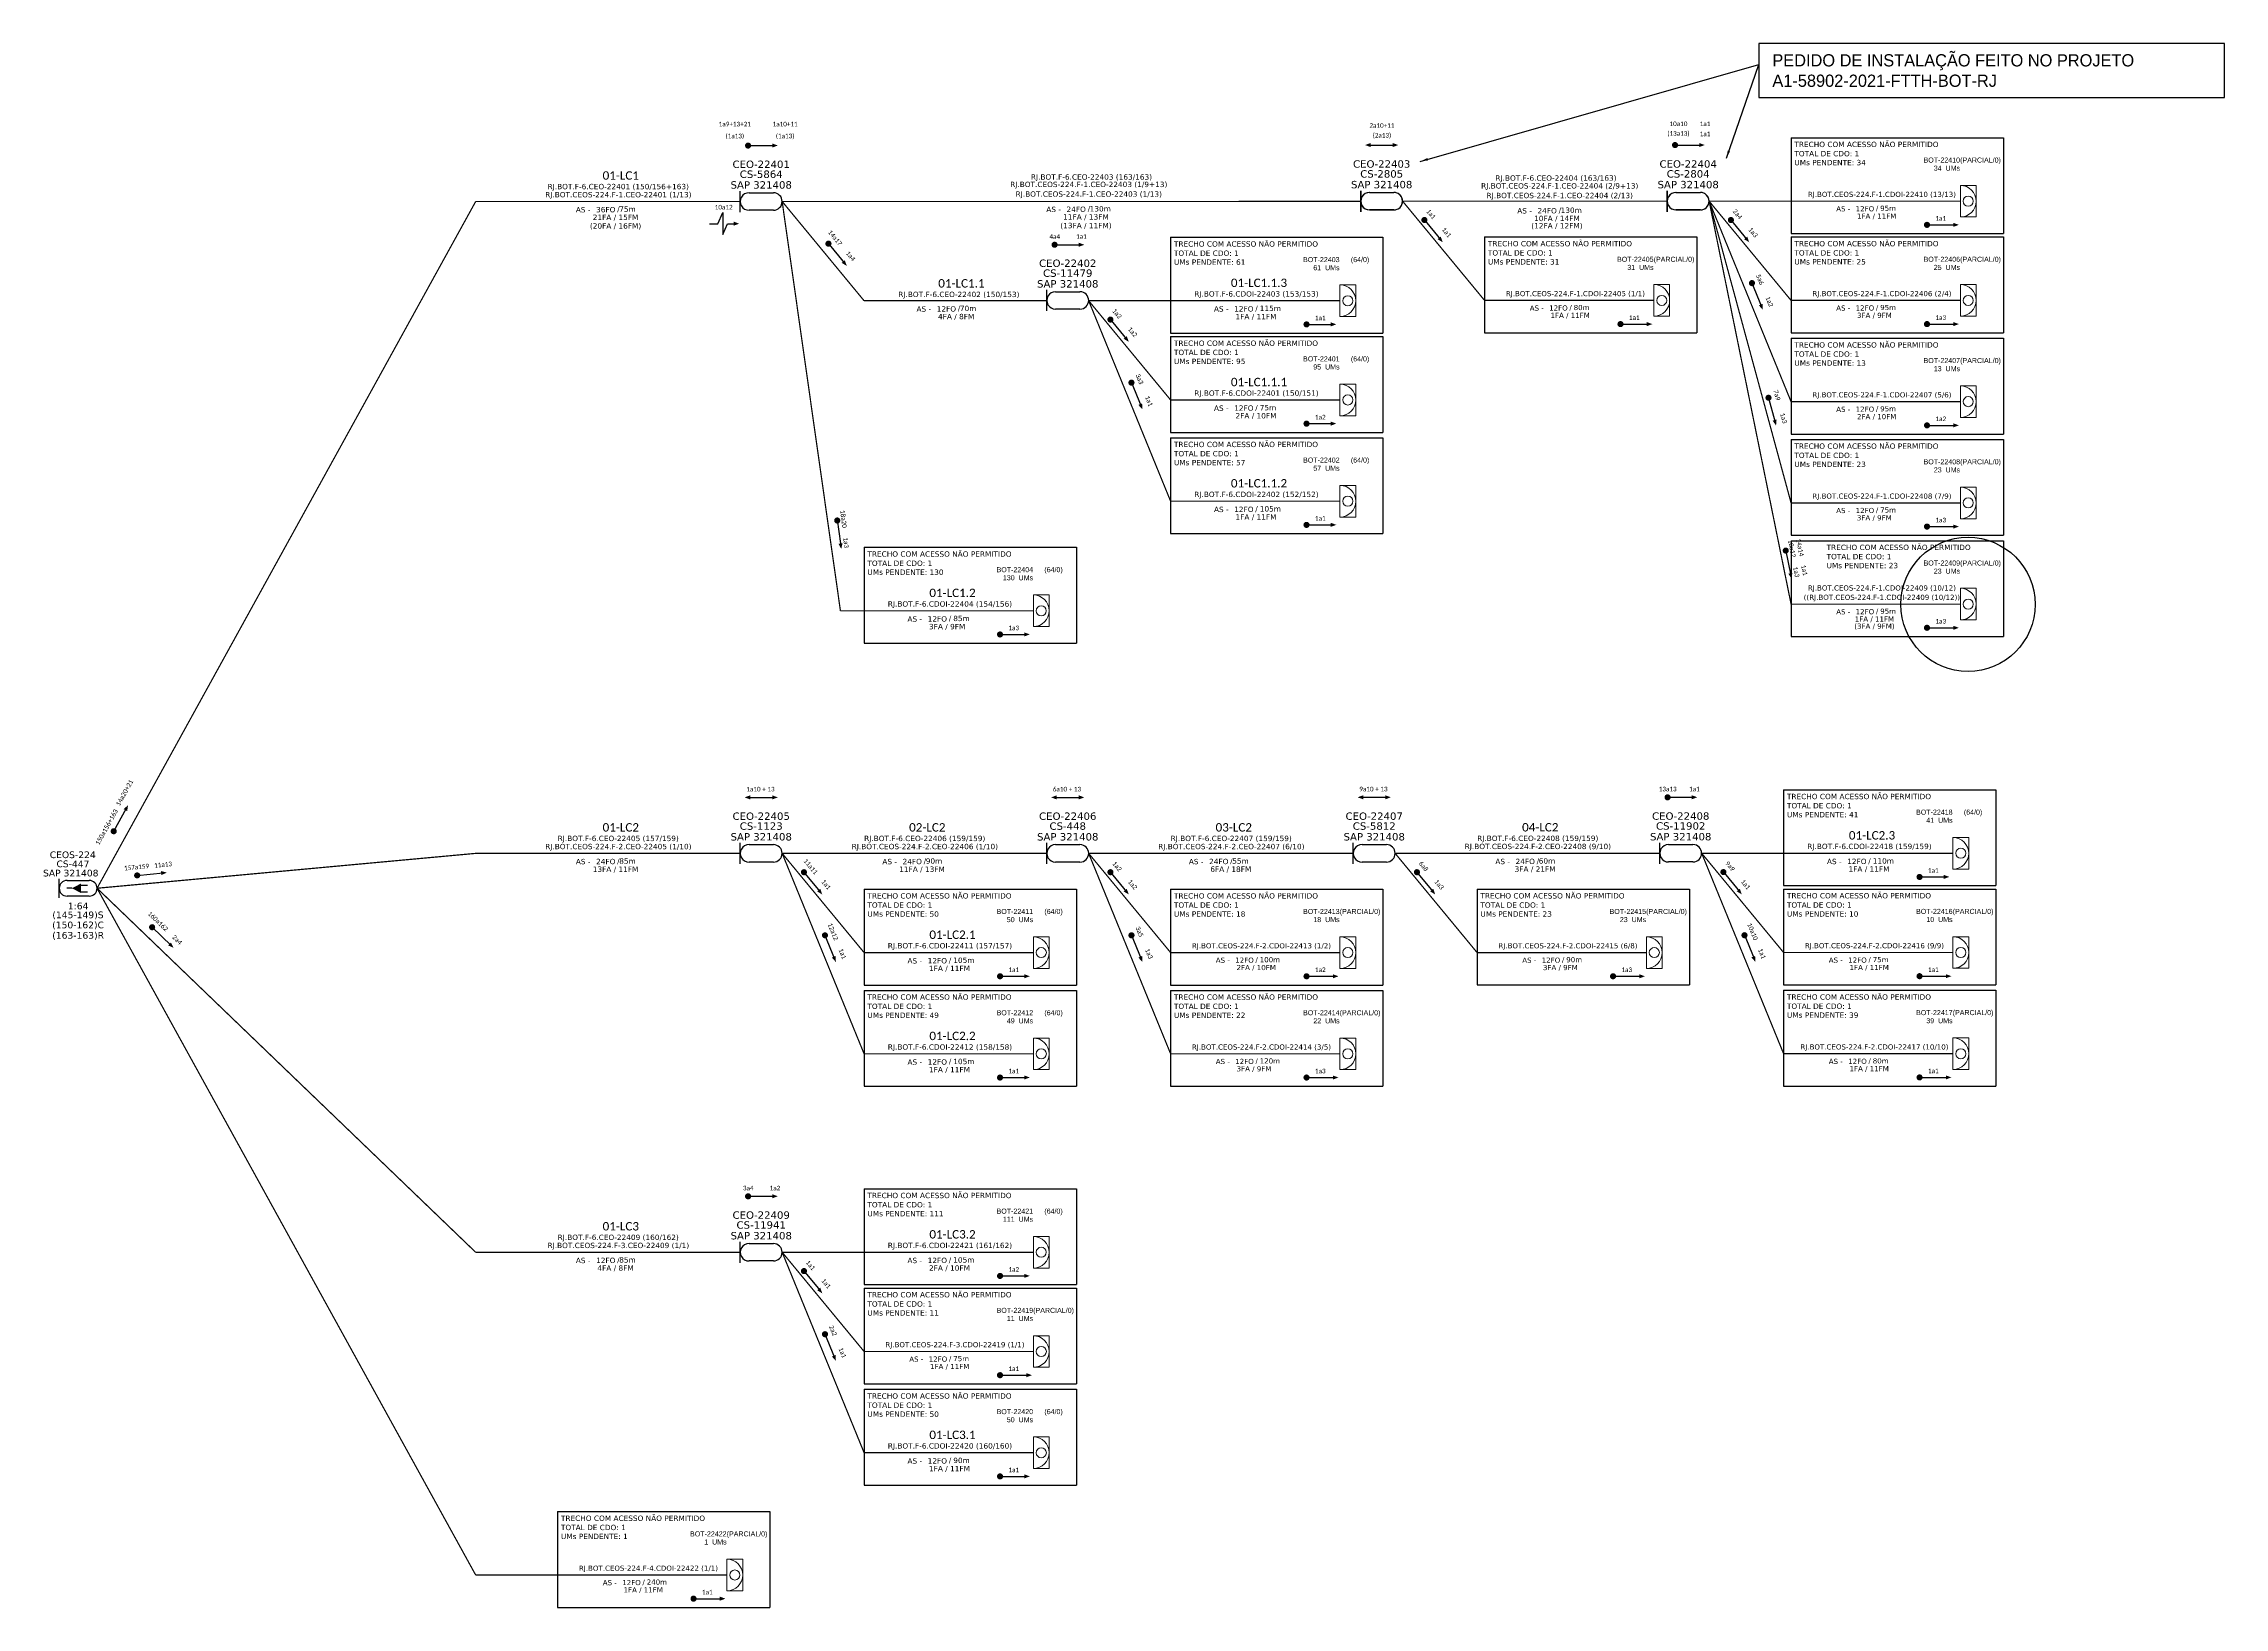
# Model space of a CAD drawing. Header units: millimetres. Extents: x 4506 to 5652, y -501 to 251.
# Drawn here: x 4506 to 5219, y -501 to 10 of the extents above; entities that cross this region are included whole.
import ezdxf
from ezdxf.enums import TextEntityAlignment as Align

# ---------------------------------------------------------------- set-up
doc = ezdxf.new("R2010")
doc.units = ezdxf.units.MM
for name, color, linetype, lineweight in [("20.0-LEGENDA DOS CDO'S", 1, 'Continuous', 0), ('20.1-CDO_INTERIOR', 1, 'Continuous', 0), ('40.1-ETIQUETAS', 1, 'Continuous', 20)]:
    doc.layers.add(name, color=color, linetype=linetype, lineweight=lineweight)
for name, color, linetype in [('20.4-CEOS', 1, 'Continuous'), ('CABO OPTICO EXISTENTE', 5, 'Continuous'), ('CAP a instalar', 1, 'Continuous'), ('CD de instalação futura', 8, 'Continuous'), ('SETA', 7, 'Continuous')]:
    doc.layers.add(name, color=color, linetype=linetype)
doc.styles.add('ARIAL', font='arial.ttf')
doc.styles.add('siredit', font='verdana.ttf')
doc.linetypes.add('FENCELINE1', pattern='A,0.25,-0.1,[133,ltypeshp.shx,S=0.1,R=0,X=-0.1,Y=0],-0.1,1', length=1.45)
doc.dimstyles.new('ISO-25', dxfattribs={"dimtxt": 2.5, "dimasz": 2.5, "dimexe": 1.25, "dimexo": 0.625, "dimtad": 1, "dimtxsty": 'Standard', "dimcen": 2.5, "dimadec": 0, "dimazin": 0, "dimtfac": 1, "dimtmove": 0, "dimatfit": 3, "dimfxl": 0, "dimarcsym": 0})

# ---------------------------------------------------------------- blocks, each defined once
blk = doc.blocks.new('CEO')
at = {"layer": 'CAP a instalar', "linetype": 'Continuous'}
for p, q in [((34376.45, 58706.74), (34376.45, 58714.31)), ((34379.59, 58713.67), (34388.39, 58713.67)), ((34388.39, 58707.39), (34379.59, 58707.39))]:
    blk.add_line(p, q, dxfattribs=at)
for centre, start_param, end_param in [((34379.59, 58710.53), 6.283185, 9.424778), ((34388.39, 58710.53), 3.141593, 6.283185)]:
    blk.add_ellipse(centre, major_axis=(0, 3.14), ratio=1, start_param=start_param, end_param=end_param, dxfattribs=at)
at = {"layer": '20.4-CEOS', "color": 7, "style": 'siredit'}
for tag, p in [('CEO-2701', (34383.99, 58725.26)), ('SAP321406', (34383.99, 58717.83)), ('CSPROJ.', (34383.99, 58721.69))]:
    blk.add_attdef(tag, text='', height=2.66, rotation=0.01293, dxfattribs=at).set_placement(p, align=Align.TOP_CENTER)
blk = doc.blocks.new('ETIQUETA_RS5F')
at = {"layer": '40.1-ETIQUETAS', "color": 0, "style": 'siredit'}
blk.add_text('/', height=1.5, dxfattribs=at).set_placement((1.55, -1.95), align=Align.MIDDLE_RIGHT)
for tag, p in [('ETIQUETA_R_SECUNDARIA', (1.18, 2.1)), ('ETIQUETA_R_PRIMARIA', (1.18, 4.1)), ('F_ATIVAS/F_MORTAS', (1.11, -4.24))]:
    blk.add_attdef(tag, text='', height=1.5, dxfattribs=at).set_placement(p, align=Align.MIDDLE_CENTER)
for tag, p in [('TIPO_CABO', (-6.62, -2.12)), ('CAP_CABO', (0.37, -2.09))]:
    blk.add_attdef(tag, text='', height=1.5, dxfattribs=at).set_placement(p, align=Align.MIDDLE_RIGHT)
blk.add_attdef('METROS', text='', height=1.5, dxfattribs=at).set_placement((2.11, -1.95), align=Align.MIDDLE_LEFT)
for tag, p in [('FUSÃO_1', (0.82, -8.39)), ('FUSÃO_2', (0.82, -10.6)), ('FUSÃO_3', (0.82, -12.93)), ('FUSÃO_4', (0.82, -15.14)), ('FUSÃO_5', (0.82, -17.16))]:
    blk.add_attdef(tag, text='', height=1.5, dxfattribs=at).set_placement(p, align=Align.CENTER)
blk = doc.blocks.new('CDOI_INT')
at = {"layer": '20.1-CDO_INTERIOR', "color": 0, "lineweight": 18}
blk.add_lwpolyline([(4.25, -4.25), (4.25, 4.25), (0, 4.25), (0, -4.25)], close=True, dxfattribs=at)
blk.add_circle((2.12, 0), 1.36, dxfattribs=at)
blk.add_arc((0, 0), 4.25, 270, 90, dxfattribs=at)
at = {"layer": "20.0-LEGENDA DOS CDO'S", "color": 0, "style": 'ARIAL'}
for tag, p in [('CDO_N', (-0.08, 10.38)), ('SPLITER_1', (21.18, 10.38)), ('SAP', (-0.08, 6.23)), ('SURVEY', (-0.08, 8.2)), ('SPLITER_2', (21.19, 8.68)), ('1:XX', (5.94, -2.22)), ('UMS', (5.94, -4.24))]:
    blk.add_attdef(tag, p, '', height=1.36, dxfattribs=at)
blk.add_attdef('FIBRAS_UTILIZADAS', text='', height=1.36, dxfattribs=at).set_placement((15.34, 10.38), align=Align.CENTER)
blk = doc.blocks.new('CEOS_RP_CT_DRT')
at = {"layer": '20.4-CEOS', "color": 0}
for p, q in [((-4.54, 1.19), (-1.19, 1.19)), ((-1.19, -1.19), (-4.54, -1.19))]:
    blk.add_line(p, q, dxfattribs=at)
for points in [[(-5.73, -1.43), (-5.73, 1.44)], [(-3.79, 0), (-4.59, 0)], [(-2.47, 0.48), (-1.45, 0.48)], [(-2.47, -0.52), (-1.45, -0.52)]]:
    blk.add_lwpolyline(points, dxfattribs=at)
blk.add_lwpolyline([(-3.79, 0, 0, 1.47, 0), (-2.41, 0, 1.47, 1.47, 0)], format="xyseb", dxfattribs=at)
for centre, start, end in [((-4.54, 0), 90, 270), ((-1.19, 0), 270, 90)]:
    blk.add_arc(centre, 1.19, start, end, dxfattribs=at)
at = {"layer": '20.4-CEOS', "color": 7, "style": 'siredit'}
for tag, p in [('Nº_DA_CEOS', (-2.86, 5.6)), ('LOCAL', (-2.86, 4.24)), ('SAP', (-2.86, 2.78)), ('RACIO_SPLITAGEM', (-2.86, -1.88)), ('FIBRAS_SPLITTER', (-2.86, -3.58)), ('RESERVA_FINAIS', (-2.86, -6.39)), ('FIBRAS_TOP_C', (-2.86, -5.08))]:
    blk.add_attdef(tag, text='', height=1.01, dxfattribs=at).set_placement(p, align=Align.TOP_CENTER)

msp = doc.modelspace()

# ---------------------------------------------------------------- linework, layer by layer
at = {"color": 3}
msp.add_lwpolyline([(5066.51, -7.84), (5218.75, -7.84), (5218.75, 9.81), (5066.51, 9.81)], close=True, dxfattribs=at)
for points in [[(5077.09, -20.95), (5146.5, -20.95), (5146.5, -52.28)], [(5077.09, -20.95), (5077.09, -52.28)], [(4874.24, -53.49), (4943.66, -53.49), (4943.66, -84.83)], [(4874.24, -53.49), (4874.24, -84.83)], [(4976.89, -53.39), (5046.31, -53.39), (5046.31, -84.73)], [(4976.89, -53.39), (4976.89, -84.73)], [(5077.09, -52.28), (5146.5, -52.28)], [(5077.09, -53.39), (5146.51, -53.39), (5146.51, -84.72)], [(5077.09, -53.39), (5077.09, -84.72)], [(4874.24, -84.83), (4943.66, -84.83)], [(4976.89, -84.73), (5046.31, -84.73)], [(5077.09, -84.72), (5146.51, -84.72)], [(4874.24, -85.93), (4943.66, -85.93), (4943.66, -117.27)], [(4874.24, -85.93), (4874.24, -117.27)], [(5077.09, -86.49), (5146.51, -86.49), (5146.51, -117.82)], [(5077.09, -86.49), (5077.09, -117.82)], [(4874.24, -117.27), (4943.66, -117.27)], [(4874.24, -119.03), (4943.66, -119.03), (4943.66, -150.36)], [(4874.24, -119.03), (4874.24, -150.36)], [(5077.09, -117.82), (5146.51, -117.82)], [(5077.09, -119.58), (5146.51, -119.58), (5146.51, -150.91)], [(5077.09, -119.58), (5077.09, -150.91)], [(4774.04, -154.85), (4843.46, -154.85), (4843.46, -186.18)], [(4774.04, -154.85), (4774.04, -186.18)], [(4874.24, -150.36), (4943.66, -150.36)], [(5077.09, -150.91), (5146.51, -150.91)], [(5077.09, -152.68), (5146.51, -152.68), (5146.51, -184.01)], [(5077.09, -152.68), (5077.09, -184.01)], [(5077.09, -184.01), (5146.51, -184.01)], [(4774.04, -186.18), (4843.46, -186.18)], [(5074.65, -234.12), (5144.07, -234.12), (5144.07, -265.45)], [(5074.65, -234.12), (5074.65, -265.45)], [(4774.04, -266.59), (4843.46, -266.59), (4843.46, -297.93)], [(4774.04, -266.59), (4774.04, -297.93)], [(4874.25, -266.59), (4943.66, -266.59), (4943.66, -297.93)], [(4874.25, -266.59), (4874.25, -297.93)], [(4974.45, -266.59), (5043.87, -266.59), (5043.87, -297.92)], [(4974.45, -266.59), (4974.45, -297.92)], [(5074.65, -265.45), (5144.07, -265.45)], [(5074.65, -266.56), (5144.07, -266.56), (5144.07, -297.89)], [(5074.65, -266.56), (5074.65, -297.89)], [(4774.04, -297.93), (4843.46, -297.93)], [(4874.25, -297.93), (4943.66, -297.93)], [(4974.45, -297.92), (5043.87, -297.92)], [(5074.65, -297.89), (5144.07, -297.89)], [(4774.04, -299.69), (4843.46, -299.69), (4843.46, -331.02)], [(4774.04, -299.69), (4774.04, -331.02)], [(4874.25, -299.69), (4943.66, -299.69), (4943.66, -331.02)], [(4874.25, -299.69), (4874.25, -331.02)], [(5074.65, -299.65), (5144.07, -299.65), (5144.07, -330.99)], [(5074.65, -299.65), (5074.65, -330.99)], [(4774.04, -331.02), (4843.46, -331.02)], [(4874.25, -331.02), (4943.66, -331.02)], [(5074.65, -330.99), (5144.07, -330.99)], [(4774.04, -364.55), (4843.46, -364.55), (4843.46, -395.88)], [(4774.04, -364.55), (4774.04, -395.88)], [(4774.04, -395.88), (4843.46, -395.88)], [(4774.04, -396.99), (4843.46, -396.99), (4843.46, -428.32)], [(4774.04, -396.99), (4774.04, -428.32)], [(4774.04, -428.32), (4843.46, -428.32)], [(4774.04, -430.09), (4843.46, -430.09), (4843.46, -461.42)], [(4774.04, -430.09), (4774.04, -461.42)], [(4774.04, -461.42), (4843.46, -461.42)], [(4673.84, -470.05), (4743.26, -470.05), (4743.26, -501.39)], [(4673.84, -470.05), (4673.84, -501.39)], [(4673.84, -501.39), (4743.26, -501.39)]]:
    msp.add_lwpolyline(points, dxfattribs=at)
for points, const_width in [([(4735.61, -23.52, 1), (4736.61, -23.52, 1)], 0.999), ([(4762.19, -55.13, 1), (4762.57, -56.06, 1)], 1), ([(4835.81, -55.95, 1), (4836.81, -55.95, 1)], 0.999), ([(4854.25, -80.01, 1), (4854.88, -80.78, 1)], 1), ([(4918.18, -81.98, 1), (4919.18, -81.98, 1)], 1), ([(4861.26, -100.57, 1), (4861.63, -101.49, 1)], 1), ([(4918.18, -114.42, 1), (4919.18, -114.42, 1)], 1), ([(4765.19, -145.58, 1), (4765.31, -146.57, 1)], 1), ([(4918.18, -147.52, 1), (4919.18, -147.52, 1)], 1), ([(4817.98, -183.34, 1), (4818.98, -183.34, 1)], 1), ([(5036.22, -236.58, 1), (5037.22, -236.58, 1)], 0.999), ([(4528.48, -248.1, 1), (4528.96, -247.22, 1)], 0.999), ([(4535.89, -262.15, 1), (4536.88, -262.05, 1)], 0.999), ([(4754.05, -260.67, 1), (4754.68, -261.44, 1)], 1), ([(5118.59, -262.61, 1), (5119.59, -262.61, 1)], 1), ([(4540.91, -278.69, 1), (4541.63, -279.38, 1)], 0.999), ([(4761.06, -281.23, 1), (4761.43, -282.15, 1)], 1), ([(4817.98, -295.08, 1), (4818.98, -295.08, 1)], 1), ([(4817.98, -328.18, 1), (4818.98, -328.18, 1)], 1), ([(4735.61, -367.01, 1), (4736.61, -367.01, 1)], 0.999), ([(4817.98, -393.04, 1), (4818.98, -393.04, 1)], 1), ([(4761.06, -411.62, 1), (4761.43, -412.55, 1)], 1), ([(4817.98, -458.57, 1), (4818.98, -458.57, 1)], 1)]:
    msp.add_lwpolyline(points, format="xyb", close=True, dxfattribs=dict(const_width=const_width))
at = {"color": 8}
for points, const_width in [([(5038.66, -23.36, 1), (5039.66, -23.36, 1)], 0.999), ([(4956.89, -47.47, 1), (4957.53, -48.24, 1)], 1), ([(5057.1, -47.47, 1), (5057.73, -48.24, 1)], 1), ([(5121.03, -49.44, 1), (5122.03, -49.44, 1)], 1), ([(5064.11, -68.02, 1), (5064.48, -68.95, 1)], 1), ([(5020.83, -81.88, 1), (5021.83, -81.88, 1)], 1), ([(5121.03, -81.88, 1), (5122.03, -81.88, 1)], 1), ([(5069.58, -105.48, 1), (5069.84, -106.44, 1)], 1), ([(5121.03, -114.98, 1), (5122.03, -114.98, 1)], 1), ([(5121.03, -148.07, 1), (5122.03, -148.07, 1)], 1), ([(5075.25, -155.42, 1), (5075.45, -156.4, 1)], 1), ([(5121.03, -181.16, 1), (5122.03, -181.16, 1)], 1), ([(4854.25, -260.67, 1), (4854.89, -261.44, 1)], 1), ([(4954.46, -260.66, 1), (4955.09, -261.44, 1)], 1), ([(5054.66, -260.63, 1), (5055.29, -261.41, 1)], 1), ([(4861.26, -281.22, 1), (4861.64, -282.15, 1)], 1), ([(5061.67, -281.19, 1), (5062.04, -282.12, 1)], 1), ([(4918.18, -295.08, 1), (4919.18, -295.08, 1)], 1), ([(5018.39, -295.08, 1), (5019.39, -295.08, 1)], 1), ([(5118.59, -295.05, 1), (5119.59, -295.05, 1)], 1), ([(4918.18, -328.18, 1), (4919.18, -328.18, 1)], 1), ([(5118.59, -328.14, 1), (5119.59, -328.14, 1)], 1), ([(4754.05, -391.06, 1), (4754.68, -391.84, 1)], 1), ([(4817.98, -425.48, 1), (4818.98, -425.48, 1)], 1), ([(4717.78, -498.54, 1), (4718.78, -498.54, 1)], 1)]:
    msp.add_lwpolyline(points, format="xyb", close=True, dxfattribs=dict(at, const_width=const_width))
at = {"color": 1}
for points in [[(4936.4, -38.27), (4936.41, -45.14)], [(4939.24, -38.85), (4947.24, -38.85)], [(5036.61, -38.27), (5036.61, -45.13)], [(5039.45, -38.85), (5047.45, -38.85)], [(4939.25, -44.55), (4947.08, -44.55)], [(5039.46, -44.55), (5047.29, -44.55)]]:
    msp.add_lwpolyline(points, dxfattribs=at)
at = {"color": 7}
msp.add_lwpolyline([(4726.23, -49.06), (4727.85, -45.42), (4727.85, -52.63), (4729.34, -49.06)], dxfattribs=at)
msp.add_circle((5134.93, -173.51), 21.94)
at = {"color": 1}
for centre, start, end in [((4939.25, -41.7), 88.41005, 271.60722), ((4947.24, -41.7), 270.01293, 90.01301), ((5039.46, -41.7), 88.41005, 271.60722), ((5047.45, -41.7), 270.01293, 90.01301)]:
    msp.add_arc(centre, 2.85, start, end, dxfattribs=at)
at = {"layer": 'CAP a instalar', "linetype": 'Continuous'}
for p, q in [((4936.41, -45.14), (4936.4, -38.27)), ((4939.25, -38.85), (4947.24, -38.85)), ((5036.61, -45.13), (5036.61, -38.27)), ((5039.46, -38.85), (5047.45, -38.85)), ((4947.25, -44.55), (4939.25, -44.55)), ((5047.45, -44.55), (5039.46, -44.55))]:
    msp.add_line(p, q, dxfattribs=at)
at = {"layer": 'CAP a instalar', "linetype": 'FENCELINE1', "ltscale": 6, "const_width": 0.4}
for points in [[(4647.05, -41.81), (4523.27, -266.3)], [(4647.05, -41.81), (4733.56, -41.81)], [(4747.25, -41.8), (4774.04, -74.25)], [(4747.25, -41.8), (4766.3, -175.6)], [(4774.04, -74.25), (4833.76, -74.25)], [(4847.45, -74.24), (4874.24, -106.68)], [(4847.45, -74.24), (4874.24, -139.78)], [(4847.45, -74.24), (4929.58, -74.24)], [(4874.24, -106.68), (4929.59, -106.68)], [(4874.24, -139.78), (4929.59, -139.78)], [(4766.3, -175.6), (4829.38, -175.6)], [(4647.05, -254.9), (4523.27, -266.3)], [(4647.05, -254.9), (4733.56, -254.9)], [(4747.25, -254.9), (4774.04, -287.34)], [(4747.25, -254.9), (4774.04, -320.44)], [(4747.25, -254.9), (4833.76, -254.9)], [(4847.45, -254.9), (4933.97, -254.9)], [(4947.65, -254.87), (5034.17, -254.87)], [(5047.86, -254.86), (5129.99, -254.86)], [(4647.05, -385.3), (4523.27, -266.3)], [(4774.04, -287.34), (4829.39, -287.34)], [(4774.04, -320.44), (4829.39, -320.44)], [(4647.05, -385.3), (4733.56, -385.3)], [(4747.25, -385.3), (4774.04, -450.83)], [(4747.25, -385.3), (4829.38, -385.3)], [(4774.04, -450.83), (4829.39, -450.83)]]:
    msp.add_lwpolyline(points, dxfattribs=at)
at = {"layer": 'CAP a instalar', "color": 1, "linetype": 'FENCELINE1', "ltscale": 6, "const_width": 0.4}
for points in [[(4747.25, -41.8), (4936.41, -41.78)], [(4950.09, -41.7), (5036.61, -41.7)]]:
    msp.add_lwpolyline(points, dxfattribs=at)
at = {"layer": 'CAP a instalar', "color": 8, "linetype": 'FENCELINE1', "ltscale": 6, "const_width": 0.4}
for points in [[(4950.09, -41.7), (4976.89, -74.14)], [(5050.3, -41.7), (5077.09, -74.14)], [(5050.3, -41.7), (5077.09, -107.23)], [(5050.3, -41.7), (5077.09, -140.33)], [(5050.3, -41.7), (5077.09, -173.42)], [(5050.3, -41.7), (5132.43, -41.7)], [(4976.89, -74.14), (5032.23, -74.14)], [(5077.09, -74.14), (5132.43, -74.14)], [(5077.09, -107.23), (5132.43, -107.23)], [(5077.09, -140.33), (5132.43, -140.33)], [(5077.09, -173.42), (5132.43, -173.42)], [(4847.45, -254.9), (4874.25, -287.34)], [(4847.45, -254.9), (4874.25, -320.43)], [(4947.65, -254.89), (4974.45, -287.34)], [(5047.86, -254.86), (5074.65, -287.31)], [(5047.86, -254.86), (5074.65, -320.4)], [(4523.27, -266.3), (4647.05, -490.8)], [(4874.25, -287.34), (4929.59, -287.34)], [(4974.45, -287.34), (5029.79, -287.34)], [(5074.65, -287.31), (5129.99, -287.31)], [(4874.25, -320.43), (4929.59, -320.43)], [(5074.65, -320.4), (5129.99, -320.4)], [(4747.25, -385.3), (4774.04, -417.74)], [(4774.04, -417.74), (4829.38, -417.74)], [(4647.05, -490.8), (4729.18, -490.8)]]:
    msp.add_lwpolyline(points, dxfattribs=at)
at = {"layer": 'CAP a instalar', "linetype": 'Continuous'}
for centre, start_param, end_param in [((4939.25, -41.7), 6.283185, 9.424778), ((4947.24, -41.7), 3.141593, 6.283185), ((5039.46, -41.7), 6.283185, 9.424778), ((5047.45, -41.7), 3.141593, 6.283185)]:
    msp.add_ellipse(centre, major_axis=(0, 2.85), ratio=1, start_param=start_param, end_param=end_param, dxfattribs=at)
at = {"layer": 'SETA'}
for points in [[(4736.11, -23.52), (4744.69, -23.52)], [(4762.17, -55.34), (4767.64, -61.98)], [(4836.31, -55.95), (4844.89, -55.95)], [(4854.36, -80.15), (4859.82, -86.79)], [(4918.68, -81.98), (4927.27, -81.98)], [(4861.32, -100.73), (4864.57, -108.69)], [(4918.68, -114.42), (4927.28, -114.42)], [(4765.21, -145.75), (4766.32, -153.58)], [(4918.68, -147.52), (4927.28, -147.52)], [(4818.48, -183.34), (4827.07, -183.34)], [(4528.72, -247.66), (4532.87, -240.15)], [(4736.11, -236.61), (4744.69, -236.61)], [(4836.31, -236.61), (4844.9, -236.61)], [(4936.51, -236.58), (4945.1, -236.58)], [(5036.72, -236.58), (5045.3, -236.58)], [(4536.39, -262.1), (4544.93, -261.3)], [(4754.16, -260.81), (4759.62, -267.45)], [(5119.09, -262.61), (5127.68, -262.61)], [(4541.27, -279.04), (4547.45, -284.99)], [(4761.12, -281.39), (4764.37, -289.35)], [(4818.48, -295.08), (4827.08, -295.08)], [(4818.48, -328.18), (4827.08, -328.18)], [(4736.11, -367.01), (4744.69, -367.01)], [(4818.48, -393.04), (4827.07, -393.04)], [(4761.12, -411.79), (4764.37, -419.75)], [(4818.48, -458.57), (4827.08, -458.57)]]:
    msp.add_lwpolyline(points, dxfattribs=at)
at = {"layer": 'SETA', "color": 8}
for points in [[(4938.95, -23.36), (4947.54, -23.36)], [(5039.16, -23.36), (5047.74, -23.36)], [(4957.01, -47.6), (4962.46, -54.25)], [(5057.21, -47.6), (5062.67, -54.24)], [(5121.53, -49.44), (5130.12, -49.44)], [(5064.17, -68.19), (5067.41, -76.15)], [(5021.33, -81.88), (5029.92, -81.88)], [(5121.53, -81.88), (5130.13, -81.88)], [(5069.62, -105.65), (5071.87, -113.95)], [(5121.53, -114.98), (5130.13, -114.98)], [(5121.53, -148.07), (5130.13, -148.07)], [(5075.28, -155.59), (5076.99, -164.02)], [(5121.53, -181.16), (5130.13, -181.16)], [(4854.36, -260.8), (4859.82, -267.44)], [(4954.57, -260.8), (4960.03, -267.44)], [(5054.77, -260.77), (5060.23, -267.41)], [(4861.33, -281.39), (4864.57, -289.35)], [(5061.73, -281.35), (5064.97, -289.32)], [(4918.68, -295.08), (4927.28, -295.08)], [(5018.89, -295.08), (5027.48, -295.08)], [(5119.09, -295.05), (5127.69, -295.05)], [(4918.68, -328.18), (4927.28, -328.18)], [(5119.09, -328.14), (5127.69, -328.14)], [(4754.16, -391.2), (4759.62, -397.84)], [(4818.48, -425.48), (4827.08, -425.48)], [(4718.28, -498.54), (4726.87, -498.54)]]:
    msp.add_lwpolyline(points, dxfattribs=at)
at = {"layer": 'SETA', "color": 7}
for points in [[(4723.46, -49.06), (4726.23, -49.06)], [(4729.34, -49.06), (4732.06, -49.06)]]:
    msp.add_lwpolyline(points, dxfattribs=at)
at = {"layer": 'SETA'}
for points in [[(4744, -22.84), (4745.83, -23.5), (4744, -24.17)], [(4844.2, -55.28), (4846.03, -55.94), (4844.2, -56.61)], [(4767.72, -61.02), (4768.38, -62.85), (4766.7, -61.86)], [(4926.58, -81.3), (4928.42, -81.97), (4926.58, -82.64)], [(4859.91, -85.82), (4860.56, -87.66), (4858.88, -86.67)], [(4864.93, -107.8), (4865.01, -109.75), (4863.7, -108.3)], [(4926.59, -113.74), (4928.42, -114.41), (4926.59, -115.08)], [(4926.59, -146.84), (4928.42, -147.51), (4926.59, -148.17)], [(4766.98, -153.49), (4766.58, -155.4), (4765.66, -153.67)], [(4826.38, -182.66), (4828.22, -183.33), (4826.38, -183.99)], [(4531.95, -240.42), (4533.41, -239.14), (4533.11, -241.07)], [(4736.8, -235.93), (4734.97, -236.6), (4736.8, -237.27)], [(4744, -235.93), (4745.83, -236.6), (4744, -237.27)], [(4837, -235.93), (4835.17, -236.6), (4837, -237.26)], [(4844.21, -235.93), (4846.04, -236.6), (4844.21, -237.26)], [(4937.2, -235.9), (4935.37, -236.57), (4937.2, -237.23)], [(4944.41, -235.9), (4946.24, -236.57), (4944.41, -237.23)], [(5044.61, -235.9), (5046.44, -236.56), (5044.61, -237.23)], [(4544.18, -260.69), (4546.07, -261.18), (4544.31, -262.01)], [(5126.99, -261.93), (5128.83, -262.59), (5126.99, -263.26)], [(4759.71, -266.48), (4760.36, -268.32), (4758.68, -267.33)], [(4547.43, -284.03), (4548.28, -285.77), (4546.5, -284.98)], [(4764.73, -288.46), (4764.81, -290.41), (4763.5, -288.96)], [(4826.39, -294.4), (4828.22, -295.07), (4826.39, -295.74)], [(4826.39, -327.5), (4828.22, -328.16), (4826.39, -328.83)], [(4744, -366.33), (4745.83, -367), (4744, -367.66)], [(4826.38, -392.36), (4828.22, -393.02), (4826.38, -393.69)], [(4764.73, -418.85), (4764.81, -420.8), (4763.5, -419.36)], [(4826.39, -457.89), (4828.22, -458.56), (4826.39, -459.23)]]:
    msp.add_solid(points, dxfattribs=at)
at = {"layer": 'SETA', "color": 8}
for points in [[(4939.64, -22.68), (4937.81, -23.35), (4939.64, -24.01)], [(4946.85, -22.68), (4948.68, -23.35), (4946.85, -24.01)], [(5047.05, -22.68), (5048.88, -23.34), (5047.05, -24.01)], [(5130.12, -48.77), (5131.95, -49.44), (5130.12, -50.1)], [(4962.55, -53.28), (4963.2, -55.12), (4961.52, -54.13)], [(5062.76, -53.28), (5063.4, -55.12), (5061.73, -54.13)], [(5067.78, -75.25), (5067.86, -77.2), (5066.55, -75.76)], [(5029.92, -81.22), (5031.75, -81.88), (5029.92, -82.55)], [(5130.13, -81.21), (5131.96, -81.88), (5130.13, -82.55)], [(5072.34, -113.1), (5072.18, -115.05), (5071.06, -113.45)], [(5130.13, -114.31), (5131.96, -114.98), (5130.13, -115.64)], [(5130.13, -147.4), (5131.96, -148.07), (5130.13, -148.74)], [(5077.52, -163.21), (5077.23, -165.13), (5076.21, -163.47)], [(5130.13, -180.5), (5131.96, -181.16), (5130.13, -181.83)], [(4859.91, -266.48), (4860.56, -268.32), (4858.88, -267.33)], [(4960.11, -266.48), (4960.76, -268.32), (4959.08, -267.32)], [(5060.32, -266.45), (5060.97, -268.29), (5059.29, -267.29)], [(4864.94, -288.45), (4865.01, -290.4), (4863.7, -288.96)], [(5065.34, -288.42), (5065.42, -290.37), (5064.11, -288.92)], [(4927.28, -294.41), (4929.11, -295.08), (4927.28, -295.75)], [(5027.48, -294.41), (5029.32, -295.08), (5027.48, -295.74)], [(5127.69, -294.38), (5129.52, -295.05), (5127.69, -295.71)], [(4927.28, -327.51), (4929.11, -328.18), (4927.28, -328.84)], [(5127.69, -327.48), (5129.52, -328.14), (5127.69, -328.81)], [(4759.71, -396.88), (4760.36, -398.72), (4758.68, -397.72)], [(4827.08, -424.81), (4828.91, -425.48), (4827.08, -426.15)], [(4726.87, -497.87), (4728.71, -498.54), (4726.87, -499.21)]]:
    msp.add_solid(points, dxfattribs=at)
at = {"layer": 'SETA', "color": 7}
msp.add_solid([(4731.37, -48.38), (4733.2, -49.05), (4731.37, -49.72)], dxfattribs=at)

# ---------------------------------------------------------------- block references
at = {"layer": '20.4-CEOS'}
ref = msp.add_blockref('CEOS_RP_CT_DRT', (4523.27, -266.31), dxfattribs=dict(at, xscale=2.161665797233582, yscale=2.161665797233582, zscale=2.161665791999999))
ref.add_attrib('Nº_DA_CEOS', 'CEOS-224', dxfattribs={"color": 7, "height": 2.183, "style": 'siredit'}).set_placement((4515.32, -254.27), align=Align.TOP_CENTER)
ref.add_attrib('LOCAL', 'CS-447', dxfattribs={"color": 7, "height": 2.183, "style": 'siredit'}).set_placement((4515.39, -257.23), align=Align.TOP_CENTER)
ref.add_attrib('SAP', 'SAP 321408', dxfattribs={"color": 7, "height": 2.183, "style": 'siredit'}).set_placement((4514.67, -260.25), align=Align.TOP_CENTER)
ref.add_attrib('RACIO_SPLITAGEM', '1:64', dxfattribs={"color": 7, "height": 2.183, "style": 'siredit'}).set_placement((4517.08, -271.01), align=Align.TOP_CENTER)
ref.add_attrib('FIBRAS_SPLITTER', '(145-149)S', dxfattribs={"color": 7, "height": 2.183, "style": 'siredit'}).set_placement((4517.02, -273.91), align=Align.TOP_CENTER)
ref.add_attrib('FIBRAS_TOP_C', '(150-162)C', dxfattribs={"color": 7, "height": 2.183, "style": 'siredit'}).set_placement((4517.06, -277.2), align=Align.TOP_CENTER)
ref.add_attrib('RESERVA_FINAIS', '(163-163)R', dxfattribs={"color": 7, "height": 2.183, "style": 'siredit'}).set_placement((4517.08, -280.61), align=Align.TOP_CENTER)
at = {"layer": 'CAP a instalar', "color": 1, "linetype": 'FENCELINE1', "xscale": 0.9077475237572799, "yscale": 0.9077475237572799, "zscale": 0.9077475237585165}
for p, values in [((-26471.58, -53336.14), {'SAP321406': 'SAP 321408', 'CSPROJ.': 'CS-5864', 'CEO-2701': 'CEO-22401'}), ((-26371.37, -53368.48), {'SAP321406': 'SAP 321408', 'CSPROJ.': 'CS-11479', 'CEO-2701': 'CEO-22402'}), ((-26471.58, -53549.24), {'SAP321406': 'SAP 321408', 'CSPROJ.': 'CS-1123', 'CEO-2701': 'CEO-22405'}), ((-26371.37, -53549.24), {'SAP321406': 'SAP 321408', 'CSPROJ.': 'CS-448', 'CEO-2701': 'CEO-22406'}), ((-26271.17, -53549.23), {'SAP321406': 'SAP 321408', 'CSPROJ.': 'CS-5812', 'CEO-2701': 'CEO-22407'}), ((-26170.97, -53549.2), {'SAP321406': 'SAP 321408', 'CSPROJ.': 'CS-11902', 'CEO-2701': 'CEO-22408'}), ((-26471.58, -53679.64), {'SAP321406': 'SAP 321408', 'CSPROJ.': 'CS-11941', 'CEO-2701': 'CEO-22409'})]:
    msp.add_blockref('CEO', p, dxfattribs=at).add_auto_attribs(values)
at = {"layer": 'CAP a instalar', "color": 8, "linetype": 'FENCELINE1', "ltscale": 7}
ref = msp.add_blockref('ETIQUETA_RS5F', (5103.86, -41.82), dxfattribs=dict(at, xscale=1.120210545592906, yscale=1.120210545592906, zscale=1.120210545593999))
ref.add_attrib('ETIQUETA_R_SECUNDARIA', 'RJ.BOT.CEOS-224.F-1.CDOI-22410 (13/13)', dxfattribs={"layer": 'CABO OPTICO EXISTENTE', "color": 0, "height": 1.6803, "style": 'siredit'}).set_placement((5106.78, -39.47), align=Align.MIDDLE_CENTER)
ref.add_attrib('TIPO_CABO', 'AS -', dxfattribs={"layer": '40.1-ETIQUETAS', "color": 0, "height": 1.68, "style": 'siredit'}).set_placement((5096.45, -44.19), align=Align.MIDDLE_RIGHT)
ref.add_attrib('CAP_CABO', '12FO', dxfattribs={"layer": '40.1-ETIQUETAS', "color": 0, "height": 1.68, "style": 'siredit'}).set_placement((5104.27, -44.17), align=Align.MIDDLE_RIGHT)
ref.add_attrib('METROS', '95m', dxfattribs={"layer": '40.1-ETIQUETAS', "color": 0, "height": 1.68, "style": 'siredit'}).set_placement((5106.22, -44.01), align=Align.MIDDLE_LEFT)
ref.add_attrib('F_ATIVAS/F_MORTAS', '1FA / 11FM', dxfattribs={"layer": '40.1-ETIQUETAS', "color": 0, "height": 1.68, "style": 'siredit'}).set_placement((5105.07, -46.58), align=Align.MIDDLE_CENTER)
at = {"layer": 'CAP a instalar', "linetype": 'FENCELINE1', "ltscale": 7}
ref = msp.add_blockref('ETIQUETA_RS5F', (4803.67, -74.46), dxfattribs=dict(at, xscale=1.166399984999771, yscale=1.166399984999771, zscale=1.166399984999771))
ref.add_attrib('ETIQUETA_R_PRIMARIA', 'RJ.BOT.F-6.CEO-22402 (150/153)', dxfattribs={"layer": '40.1-ETIQUETAS', "color": 0, "height": 1.7496, "style": 'siredit'}).set_placement((4805.01, -72.17), align=Align.MIDDLE_CENTER)
ref.add_attrib('TIPO_CABO', 'AS -', dxfattribs={"layer": '40.1-ETIQUETAS', "color": 0, "height": 1.75, "style": 'siredit'}).set_placement((4795.96, -76.93), align=Align.MIDDLE_RIGHT)
ref.add_attrib('CAP_CABO', '12FO', dxfattribs={"layer": '40.1-ETIQUETAS', "color": 0, "height": 1.75, "style": 'siredit'}).set_placement((4804.1, -76.9), align=Align.MIDDLE_RIGHT)
ref.add_attrib('METROS', '70m', dxfattribs={"layer": '40.1-ETIQUETAS', "color": 0, "height": 1.75, "style": 'siredit'}).set_placement((4805.35, -76.74), align=Align.MIDDLE_LEFT)
ref.add_attrib('F_ATIVAS/F_MORTAS', '4FA / 8FM', dxfattribs={"layer": '40.1-ETIQUETAS', "color": 0, "height": 1.75, "style": 'siredit'}).set_placement((4804.14, -79.41), align=Align.MIDDLE_CENTER)
at = {"layer": 'CAP a instalar', "color": 1, "linetype": 'FENCELINE1', "ltscale": 7}
ref = msp.add_blockref('ETIQUETA_RS5F', (4900.92, -74.45), dxfattribs=dict(at, xscale=1.166399984998861, yscale=1.166399984998861, zscale=1.166399984999999))
ref.add_attrib('ETIQUETA_R_SECUNDARIA', 'RJ.BOT.F-6.CDOI-22403 (153/153)', dxfattribs={"layer": 'CABO OPTICO EXISTENTE', "color": 0, "height": 1.7496, "style": 'siredit'}).set_placement((4902.3, -72), align=Align.MIDDLE_CENTER)
ref.add_attrib('TIPO_CABO', 'AS -', dxfattribs={"layer": '40.1-ETIQUETAS', "color": 0, "height": 1.75, "style": 'siredit'}).set_placement((4893.2, -76.92), align=Align.MIDDLE_RIGHT)
ref.add_attrib('CAP_CABO', '12FO', dxfattribs={"layer": '40.1-ETIQUETAS', "color": 0, "height": 1.75, "style": 'siredit'}).set_placement((4901.35, -76.9), align=Align.MIDDLE_RIGHT)
ref.add_attrib('METROS', '115m', dxfattribs={"layer": '40.1-ETIQUETAS', "color": 0, "height": 1.75, "style": 'siredit'}).set_placement((4903.38, -76.73), align=Align.MIDDLE_LEFT)
ref.add_attrib('F_ATIVAS/F_MORTAS', '1FA / 11FM', dxfattribs={"layer": '40.1-ETIQUETAS', "color": 0, "height": 1.75, "style": 'siredit'}).set_placement((4902.15, -79.41), align=Align.MIDDLE_CENTER)
at = {"layer": 'CAP a instalar', "color": 8, "linetype": 'FENCELINE1', "ltscale": 7}
ref = msp.add_blockref('ETIQUETA_RS5F', (5003.66, -74.27), dxfattribs=dict(at, xscale=1.120210545592906, yscale=1.120210545592906, zscale=1.120210545593999))
ref.add_attrib('ETIQUETA_R_SECUNDARIA', 'RJ.BOT.CEOS-224.F-1.CDOI-22405 (1/1)', dxfattribs={"layer": 'CABO OPTICO EXISTENTE', "color": 0, "height": 1.6803, "style": 'siredit'}).set_placement((5006.58, -71.91), align=Align.MIDDLE_CENTER)
ref.add_attrib('TIPO_CABO', 'AS -', dxfattribs={"layer": '40.1-ETIQUETAS', "color": 0, "height": 1.68, "style": 'siredit'}).set_placement((4996.25, -76.64), align=Align.MIDDLE_RIGHT)
ref.add_attrib('CAP_CABO', '12FO', dxfattribs={"layer": '40.1-ETIQUETAS', "color": 0, "height": 1.68, "style": 'siredit'}).set_placement((5004.07, -76.61), align=Align.MIDDLE_RIGHT)
ref.add_attrib('METROS', '80m', dxfattribs={"layer": '40.1-ETIQUETAS', "color": 0, "height": 1.68, "style": 'siredit'}).set_placement((5006.02, -76.46), align=Align.MIDDLE_LEFT)
ref.add_attrib('F_ATIVAS/F_MORTAS', '1FA / 11FM', dxfattribs={"layer": '40.1-ETIQUETAS', "color": 0, "height": 1.68, "style": 'siredit'}).set_placement((5004.87, -79.02), align=Align.MIDDLE_CENTER)
ref = msp.add_blockref('ETIQUETA_RS5F', (5103.86, -74.26), dxfattribs=dict(at, xscale=1.120210545592906, yscale=1.120210545592906, zscale=1.120210545593999))
ref.add_attrib('ETIQUETA_R_SECUNDARIA', 'RJ.BOT.CEOS-224.F-1.CDOI-22406 (2/4)', dxfattribs={"layer": 'CABO OPTICO EXISTENTE', "color": 0, "height": 1.6803, "style": 'siredit'}).set_placement((5106.78, -71.91), align=Align.MIDDLE_CENTER)
ref.add_attrib('TIPO_CABO', 'AS -', dxfattribs={"layer": '40.1-ETIQUETAS', "color": 0, "height": 1.68, "style": 'siredit'}).set_placement((5096.45, -76.63), align=Align.MIDDLE_RIGHT)
ref.add_attrib('CAP_CABO', '12FO', dxfattribs={"layer": '40.1-ETIQUETAS', "color": 0, "height": 1.68, "style": 'siredit'}).set_placement((5104.27, -76.61), align=Align.MIDDLE_RIGHT)
ref.add_attrib('METROS', '95m', dxfattribs={"layer": '40.1-ETIQUETAS', "color": 0, "height": 1.68, "style": 'siredit'}).set_placement((5106.23, -76.45), align=Align.MIDDLE_LEFT)
ref.add_attrib('F_ATIVAS/F_MORTAS', '3FA / 9FM', dxfattribs={"layer": '40.1-ETIQUETAS', "color": 0, "height": 1.68, "style": 'siredit'}).set_placement((5104.34, -79.02), align=Align.MIDDLE_CENTER)
at = {"layer": 'CAP a instalar', "color": 1, "linetype": 'FENCELINE1', "ltscale": 7}
ref = msp.add_blockref('ETIQUETA_RS5F', (4900.92, -106.9), dxfattribs=dict(at, xscale=1.166399984998861, yscale=1.166399984998861, zscale=1.166399984999999))
ref.add_attrib('ETIQUETA_R_SECUNDARIA', 'RJ.BOT.F-6.CDOI-22401 (150/151)', dxfattribs={"layer": 'CABO OPTICO EXISTENTE', "color": 0, "height": 1.7496, "style": 'siredit'}).set_placement((4902.3, -104.44), align=Align.MIDDLE_CENTER)
ref.add_attrib('TIPO_CABO', 'AS -', dxfattribs={"layer": '40.1-ETIQUETAS', "color": 0, "height": 1.75, "style": 'siredit'}).set_placement((4893.21, -109.36), align=Align.MIDDLE_RIGHT)
ref.add_attrib('CAP_CABO', '12FO', dxfattribs={"layer": '40.1-ETIQUETAS', "color": 0, "height": 1.75, "style": 'siredit'}).set_placement((4901.35, -109.34), align=Align.MIDDLE_RIGHT)
ref.add_attrib('METROS', '75m', dxfattribs={"layer": '40.1-ETIQUETAS', "color": 0, "height": 1.75, "style": 'siredit'}).set_placement((4903.39, -109.18), align=Align.MIDDLE_LEFT)
ref.add_attrib('F_ATIVAS/F_MORTAS', '2FA / 10FM', dxfattribs={"layer": '40.1-ETIQUETAS', "color": 0, "height": 1.75, "style": 'siredit'}).set_placement((4902.15, -111.85), align=Align.MIDDLE_CENTER)
at = {"layer": 'CAP a instalar', "color": 8, "linetype": 'FENCELINE1', "ltscale": 7}
ref = msp.add_blockref('ETIQUETA_RS5F', (5103.86, -107.36), dxfattribs=dict(at, xscale=1.120210545592906, yscale=1.120210545592906, zscale=1.120210545593999))
ref.add_attrib('ETIQUETA_R_SECUNDARIA', 'RJ.BOT.CEOS-224.F-1.CDOI-22407 (5/6)', dxfattribs={"layer": 'CABO OPTICO EXISTENTE', "color": 0, "height": 1.6803, "style": 'siredit'}).set_placement((5106.78, -105), align=Align.MIDDLE_CENTER)
ref.add_attrib('TIPO_CABO', 'AS -', dxfattribs={"layer": '40.1-ETIQUETAS', "color": 0, "height": 1.68, "style": 'siredit'}).set_placement((5096.45, -109.73), align=Align.MIDDLE_RIGHT)
ref.add_attrib('CAP_CABO', '12FO', dxfattribs={"layer": '40.1-ETIQUETAS', "color": 0, "height": 1.68, "style": 'siredit'}).set_placement((5104.27, -109.7), align=Align.MIDDLE_RIGHT)
ref.add_attrib('METROS', '95m', dxfattribs={"layer": '40.1-ETIQUETAS', "color": 0, "height": 1.68, "style": 'siredit'}).set_placement((5106.23, -109.55), align=Align.MIDDLE_LEFT)
ref.add_attrib('F_ATIVAS/F_MORTAS', '2FA / 10FM', dxfattribs={"layer": '40.1-ETIQUETAS', "color": 0, "height": 1.68, "style": 'siredit'}).set_placement((5105.07, -112.12), align=Align.MIDDLE_CENTER)
at = {"layer": 'CAP a instalar', "color": 1, "linetype": 'FENCELINE1', "ltscale": 7}
ref = msp.add_blockref('ETIQUETA_RS5F', (4900.92, -139.99), dxfattribs=dict(at, xscale=1.166399984998861, yscale=1.166399984998861, zscale=1.166399984999999))
ref.add_attrib('ETIQUETA_R_SECUNDARIA', 'RJ.BOT.F-6.CDOI-22402 (152/152)', dxfattribs={"layer": 'CABO OPTICO EXISTENTE', "color": 0, "height": 1.7496, "style": 'siredit'}).set_placement((4902.3, -137.54), align=Align.MIDDLE_CENTER)
ref.add_attrib('TIPO_CABO', 'AS -', dxfattribs={"layer": '40.1-ETIQUETAS', "color": 0, "height": 1.75, "style": 'siredit'}).set_placement((4893.21, -142.46), align=Align.MIDDLE_RIGHT)
ref.add_attrib('CAP_CABO', '12FO', dxfattribs={"layer": '40.1-ETIQUETAS', "color": 0, "height": 1.75, "style": 'siredit'}).set_placement((4901.35, -142.43), align=Align.MIDDLE_RIGHT)
ref.add_attrib('METROS', '105m', dxfattribs={"layer": '40.1-ETIQUETAS', "color": 0, "height": 1.75, "style": 'siredit'}).set_placement((4903.39, -142.27), align=Align.MIDDLE_LEFT)
ref.add_attrib('F_ATIVAS/F_MORTAS', '1FA / 11FM', dxfattribs={"layer": '40.1-ETIQUETAS', "color": 0, "height": 1.75, "style": 'siredit'}).set_placement((4902.15, -144.94), align=Align.MIDDLE_CENTER)
at = {"layer": 'CAP a instalar', "color": 8, "linetype": 'FENCELINE1', "ltscale": 7}
ref = msp.add_blockref('ETIQUETA_RS5F', (5103.86, -140.45), dxfattribs=dict(at, xscale=1.120210545592906, yscale=1.120210545592906, zscale=1.120210545593999))
ref.add_attrib('ETIQUETA_R_SECUNDARIA', 'RJ.BOT.CEOS-224.F-1.CDOI-22408 (7/9)', dxfattribs={"layer": 'CABO OPTICO EXISTENTE', "color": 0, "height": 1.6803, "style": 'siredit'}).set_placement((5106.78, -138.1), align=Align.MIDDLE_CENTER)
ref.add_attrib('TIPO_CABO', 'AS -', dxfattribs={"layer": '40.1-ETIQUETAS', "color": 0, "height": 1.68, "style": 'siredit'}).set_placement((5096.45, -142.82), align=Align.MIDDLE_RIGHT)
ref.add_attrib('CAP_CABO', '12FO', dxfattribs={"layer": '40.1-ETIQUETAS', "color": 0, "height": 1.68, "style": 'siredit'}).set_placement((5104.27, -142.8), align=Align.MIDDLE_RIGHT)
ref.add_attrib('METROS', '75m', dxfattribs={"layer": '40.1-ETIQUETAS', "color": 0, "height": 1.68, "style": 'siredit'}).set_placement((5106.23, -142.64), align=Align.MIDDLE_LEFT)
ref.add_attrib('F_ATIVAS/F_MORTAS', '3FA / 9FM', dxfattribs={"layer": '40.1-ETIQUETAS', "color": 0, "height": 1.68, "style": 'siredit'}).set_placement((5104.3, -145.21), align=Align.MIDDLE_CENTER)
at = {"layer": 'CAP a instalar', "color": 1, "linetype": 'FENCELINE1', "ltscale": 7}
ref = msp.add_blockref('ETIQUETA_RS5F', (4800.72, -175.81), dxfattribs=dict(at, xscale=1.166399984998861, yscale=1.166399984998861, zscale=1.166399984999999))
ref.add_attrib('ETIQUETA_R_SECUNDARIA', 'RJ.BOT.F-6.CDOI-22404 (154/156)', dxfattribs={"layer": 'CABO OPTICO EXISTENTE', "color": 0, "height": 1.7496, "style": 'siredit'}).set_placement((4802.1, -173.36), align=Align.MIDDLE_CENTER)
ref.add_attrib('TIPO_CABO', 'AS -', dxfattribs={"layer": '40.1-ETIQUETAS', "color": 0, "height": 1.75, "style": 'siredit'}).set_placement((4793, -178.28), align=Align.MIDDLE_RIGHT)
ref.add_attrib('CAP_CABO', '12FO', dxfattribs={"layer": '40.1-ETIQUETAS', "color": 0, "height": 1.75, "style": 'siredit'}).set_placement((4801.15, -178.25), align=Align.MIDDLE_RIGHT)
ref.add_attrib('METROS', '85m', dxfattribs={"layer": '40.1-ETIQUETAS', "color": 0, "height": 1.75, "style": 'siredit'}).set_placement((4803.18, -178.09), align=Align.MIDDLE_LEFT)
ref.add_attrib('F_ATIVAS/F_MORTAS', '3FA / 9FM', dxfattribs={"layer": '40.1-ETIQUETAS', "color": 0, "height": 1.75, "style": 'siredit'}).set_placement((4801.19, -180.76), align=Align.MIDDLE_CENTER)
at = {"layer": 'CAP a instalar', "linetype": 'FENCELINE1', "ltscale": 7}
ref = msp.add_blockref('ETIQUETA_RS5F', (4692.31, -255.12), dxfattribs=dict(at, xscale=1.166399984999771, yscale=1.166399984999771, zscale=1.166399984999771))
ref.add_attrib('ETIQUETA_R_PRIMARIA', 'RJ.BOT.F-6.CEO-22405 (157/159)', dxfattribs={"layer": '40.1-ETIQUETAS', "color": 0, "height": 1.7496, "style": 'siredit'}).set_placement((4693.65, -250.01), align=Align.MIDDLE_CENTER)
ref.add_attrib('ETIQUETA_R_SECUNDARIA', 'RJ.BOT.CEOS-224.F-2.CEO-22405 (1/10)', dxfattribs={"layer": '40.1-ETIQUETAS', "color": 0, "height": 1.7496, "style": 'siredit'}).set_placement((4693.69, -252.66), align=Align.MIDDLE_CENTER)
ref.add_attrib('TIPO_CABO', 'AS -', dxfattribs={"layer": '40.1-ETIQUETAS', "color": 0, "height": 1.75, "style": 'siredit'}).set_placement((4684.59, -257.58), align=Align.MIDDLE_RIGHT)
ref.add_attrib('CAP_CABO', '24FO', dxfattribs={"layer": '40.1-ETIQUETAS', "color": 0, "height": 1.75, "style": 'siredit'}).set_placement((4692.74, -257.56), align=Align.MIDDLE_RIGHT)
ref.add_attrib('METROS', '85m', dxfattribs={"layer": '40.1-ETIQUETAS', "color": 0, "height": 1.75, "style": 'siredit'}).set_placement((4693.98, -257.4), align=Align.MIDDLE_LEFT)
ref.add_attrib('F_ATIVAS/F_MORTAS', '13FA / 11FM', dxfattribs={"layer": '40.1-ETIQUETAS', "color": 0, "height": 1.7496, "style": 'siredit'}).set_placement((4692.78, -260.07), align=Align.MIDDLE_CENTER)
ref = msp.add_blockref('ETIQUETA_RS5F', (4792.51, -255.11), dxfattribs=dict(at, xscale=1.166399984999771, yscale=1.166399984999771, zscale=1.166399984999771))
ref.add_attrib('ETIQUETA_R_PRIMARIA', 'RJ.BOT.F-6.CEO-22406 (159/159)', dxfattribs={"layer": '40.1-ETIQUETAS', "color": 0, "height": 1.7496, "style": 'siredit'}).set_placement((4793.85, -250.01), align=Align.MIDDLE_CENTER)
ref.add_attrib('ETIQUETA_R_SECUNDARIA', 'RJ.BOT.CEOS-224.F-2.CEO-22406 (1/10)', dxfattribs={"layer": '40.1-ETIQUETAS', "color": 0, "height": 1.7496, "style": 'siredit'}).set_placement((4793.89, -252.66), align=Align.MIDDLE_CENTER)
ref.add_attrib('TIPO_CABO', 'AS -', dxfattribs={"layer": '40.1-ETIQUETAS', "color": 0, "height": 1.75, "style": 'siredit'}).set_placement((4784.8, -257.58), align=Align.MIDDLE_RIGHT)
ref.add_attrib('CAP_CABO', '24FO', dxfattribs={"layer": '40.1-ETIQUETAS', "color": 0, "height": 1.75, "style": 'siredit'}).set_placement((4792.94, -257.56), align=Align.MIDDLE_RIGHT)
ref.add_attrib('METROS', '90m', dxfattribs={"layer": '40.1-ETIQUETAS', "color": 0, "height": 1.75, "style": 'siredit'}).set_placement((4794.19, -257.39), align=Align.MIDDLE_LEFT)
ref.add_attrib('F_ATIVAS/F_MORTAS', '11FA / 13FM', dxfattribs={"layer": '40.1-ETIQUETAS', "color": 0, "height": 1.7496, "style": 'siredit'}).set_placement((4792.98, -260.07), align=Align.MIDDLE_CENTER)
ref = msp.add_blockref('ETIQUETA_RS5F', (4892.71, -255.11), dxfattribs=dict(at, xscale=1.166399984999771, yscale=1.166399984999771, zscale=1.166399984999771))
ref.add_attrib('ETIQUETA_R_PRIMARIA', 'RJ.BOT.F-6.CEO-22407 (159/159)', dxfattribs={"layer": '40.1-ETIQUETAS', "color": 0, "height": 1.7496, "style": 'siredit'}).set_placement((4894.05, -250.01), align=Align.MIDDLE_CENTER)
ref.add_attrib('ETIQUETA_R_SECUNDARIA', 'RJ.BOT.CEOS-224.F-2.CEO-22407 (6/10)', dxfattribs={"layer": '40.1-ETIQUETAS', "color": 0, "height": 1.7496, "style": 'siredit'}).set_placement((4894.09, -252.66), align=Align.MIDDLE_CENTER)
ref.add_attrib('TIPO_CABO', 'AS -', dxfattribs={"layer": '40.1-ETIQUETAS', "color": 0, "height": 1.75, "style": 'siredit'}).set_placement((4885, -257.58), align=Align.MIDDLE_RIGHT)
ref.add_attrib('CAP_CABO', '24FO', dxfattribs={"layer": '40.1-ETIQUETAS', "color": 0, "height": 1.75, "style": 'siredit'}).set_placement((4893.14, -257.55), align=Align.MIDDLE_RIGHT)
ref.add_attrib('METROS', '55m', dxfattribs={"layer": '40.1-ETIQUETAS', "color": 0, "height": 1.75, "style": 'siredit'}).set_placement((4894.39, -257.39), align=Align.MIDDLE_LEFT)
ref.add_attrib('F_ATIVAS/F_MORTAS', '6FA / 18FM', dxfattribs={"layer": '40.1-ETIQUETAS', "color": 0, "height": 1.75, "style": 'siredit'}).set_placement((4893.92, -260.06), align=Align.MIDDLE_CENTER)
ref = msp.add_blockref('ETIQUETA_RS5F', (4992.92, -255.08), dxfattribs=dict(at, xscale=1.166399984999771, yscale=1.166399984999771, zscale=1.166399984999771))
ref.add_attrib('ETIQUETA_R_PRIMARIA', 'RJ.BOT.F-6.CEO-22408 (159/159)', dxfattribs={"layer": '40.1-ETIQUETAS', "color": 0, "height": 1.7496, "style": 'siredit'}).set_placement((4994.26, -249.98), align=Align.MIDDLE_CENTER)
ref.add_attrib('ETIQUETA_R_SECUNDARIA', 'RJ.BOT.CEOS-224.F-2.CEO-22408 (9/10)', dxfattribs={"layer": '40.1-ETIQUETAS', "color": 0, "height": 1.7496, "style": 'siredit'}).set_placement((4994.3, -252.63), align=Align.MIDDLE_CENTER)
ref.add_attrib('TIPO_CABO', 'AS -', dxfattribs={"layer": '40.1-ETIQUETAS', "color": 0, "height": 1.75, "style": 'siredit'}).set_placement((4985.2, -257.55), align=Align.MIDDLE_RIGHT)
ref.add_attrib('CAP_CABO', '24FO', dxfattribs={"layer": '40.1-ETIQUETAS', "color": 0, "height": 1.75, "style": 'siredit'}).set_placement((4993.35, -257.52), align=Align.MIDDLE_RIGHT)
ref.add_attrib('METROS', '60m', dxfattribs={"layer": '40.1-ETIQUETAS', "color": 0, "height": 1.75, "style": 'siredit'}).set_placement((4994.59, -257.36), align=Align.MIDDLE_LEFT)
ref.add_attrib('F_ATIVAS/F_MORTAS', '3FA / 21FM', dxfattribs={"layer": '40.1-ETIQUETAS', "color": 0, "height": 1.75, "style": 'siredit'}).set_placement((4993.39, -260.03), align=Align.MIDDLE_CENTER)
at = {"layer": 'CAP a instalar', "color": 1, "linetype": 'FENCELINE1', "ltscale": 7}
ref = msp.add_blockref('ETIQUETA_RS5F', (5101.33, -255.08), dxfattribs=dict(at, xscale=1.166399984998861, yscale=1.166399984998861, zscale=1.166399984999999))
ref.add_attrib('ETIQUETA_R_SECUNDARIA', 'RJ.BOT.F-6.CDOI-22418 (159/159)', dxfattribs={"layer": 'CABO OPTICO EXISTENTE', "color": 0, "height": 1.7496, "style": 'siredit'}).set_placement((5102.71, -252.62), align=Align.MIDDLE_CENTER)
ref.add_attrib('TIPO_CABO', 'AS -', dxfattribs={"layer": '40.1-ETIQUETAS', "color": 0, "height": 1.75, "style": 'siredit'}).set_placement((5093.61, -257.55), align=Align.MIDDLE_RIGHT)
ref.add_attrib('CAP_CABO', '12FO', dxfattribs={"layer": '40.1-ETIQUETAS', "color": 0, "height": 1.75, "style": 'siredit'}).set_placement((5101.76, -257.52), align=Align.MIDDLE_RIGHT)
ref.add_attrib('METROS', '110m', dxfattribs={"layer": '40.1-ETIQUETAS', "color": 0, "height": 1.75, "style": 'siredit'}).set_placement((5103.79, -257.36), align=Align.MIDDLE_LEFT)
ref.add_attrib('F_ATIVAS/F_MORTAS', '1FA / 11FM', dxfattribs={"layer": '40.1-ETIQUETAS', "color": 0, "height": 1.75, "style": 'siredit'}).set_placement((5102.56, -260.03), align=Align.MIDDLE_CENTER)
ref = msp.add_blockref('ETIQUETA_RS5F', (4800.72, -287.56), dxfattribs=dict(at, xscale=1.166399984998861, yscale=1.166399984998861, zscale=1.166399984999999))
ref.add_attrib('ETIQUETA_R_SECUNDARIA', 'RJ.BOT.F-6.CDOI-22411 (157/157)', dxfattribs={"layer": 'CABO OPTICO EXISTENTE', "color": 0, "height": 1.7496, "style": 'siredit'}).set_placement((4802.1, -285.1), align=Align.MIDDLE_CENTER)
ref.add_attrib('TIPO_CABO', 'AS -', dxfattribs={"layer": '40.1-ETIQUETAS', "color": 0, "height": 1.75, "style": 'siredit'}).set_placement((4793.01, -290.02), align=Align.MIDDLE_RIGHT)
ref.add_attrib('CAP_CABO', '12FO', dxfattribs={"layer": '40.1-ETIQUETAS', "color": 0, "height": 1.75, "style": 'siredit'}).set_placement((4801.15, -290), align=Align.MIDDLE_RIGHT)
ref.add_attrib('METROS', '105m', dxfattribs={"layer": '40.1-ETIQUETAS', "color": 0, "height": 1.75, "style": 'siredit'}).set_placement((4803.19, -289.84), align=Align.MIDDLE_LEFT)
ref.add_attrib('F_ATIVAS/F_MORTAS', '1FA / 11FM', dxfattribs={"layer": '40.1-ETIQUETAS', "color": 0, "height": 1.75, "style": 'siredit'}).set_placement((4801.95, -292.51), align=Align.MIDDLE_CENTER)
at = {"layer": 'CAP a instalar', "color": 8, "linetype": 'FENCELINE1', "ltscale": 7}
ref = msp.add_blockref('ETIQUETA_RS5F', (4901.02, -287.47), dxfattribs=dict(at, xscale=1.120210545592906, yscale=1.120210545592906, zscale=1.120210545593999))
ref.add_attrib('ETIQUETA_R_SECUNDARIA', 'RJ.BOT.CEOS-224.F-2.CDOI-22413 (1/2)', dxfattribs={"layer": 'CABO OPTICO EXISTENTE', "color": 0, "height": 1.6803, "style": 'siredit'}).set_placement((4903.94, -285.11), align=Align.MIDDLE_CENTER)
ref.add_attrib('TIPO_CABO', 'AS -', dxfattribs={"layer": '40.1-ETIQUETAS', "color": 0, "height": 1.68, "style": 'siredit'}).set_placement((4893.61, -289.83), align=Align.MIDDLE_RIGHT)
ref.add_attrib('CAP_CABO', '12FO', dxfattribs={"layer": '40.1-ETIQUETAS', "color": 0, "height": 1.68, "style": 'siredit'}).set_placement((4901.43, -289.81), align=Align.MIDDLE_RIGHT)
ref.add_attrib('METROS', '100m', dxfattribs={"layer": '40.1-ETIQUETAS', "color": 0, "height": 1.68, "style": 'siredit'}).set_placement((4903.38, -289.65), align=Align.MIDDLE_LEFT)
ref.add_attrib('F_ATIVAS/F_MORTAS', '2FA / 10FM', dxfattribs={"layer": '40.1-ETIQUETAS', "color": 0, "height": 1.68, "style": 'siredit'}).set_placement((4902.23, -292.22), align=Align.MIDDLE_CENTER)
ref = msp.add_blockref('ETIQUETA_RS5F', (5001.22, -287.46), dxfattribs=dict(at, xscale=1.120210545592906, yscale=1.120210545592906, zscale=1.120210545593999))
ref.add_attrib('ETIQUETA_R_SECUNDARIA', 'RJ.BOT.CEOS-224.F-2.CDOI-22415 (6/8)', dxfattribs={"layer": 'CABO OPTICO EXISTENTE', "color": 0, "height": 1.6803, "style": 'siredit'}).set_placement((5004.14, -285.11), align=Align.MIDDLE_CENTER)
ref.add_attrib('TIPO_CABO', 'AS -', dxfattribs={"layer": '40.1-ETIQUETAS', "color": 0, "height": 1.68, "style": 'siredit'}).set_placement((4993.81, -289.83), align=Align.MIDDLE_RIGHT)
ref.add_attrib('CAP_CABO', '12FO', dxfattribs={"layer": '40.1-ETIQUETAS', "color": 0, "height": 1.68, "style": 'siredit'}).set_placement((5001.63, -289.81), align=Align.MIDDLE_RIGHT)
ref.add_attrib('METROS', '90m', dxfattribs={"layer": '40.1-ETIQUETAS', "color": 0, "height": 1.68, "style": 'siredit'}).set_placement((5003.59, -289.65), align=Align.MIDDLE_LEFT)
ref.add_attrib('F_ATIVAS/F_MORTAS', '3FA / 9FM', dxfattribs={"layer": '40.1-ETIQUETAS', "color": 0, "height": 1.68, "style": 'siredit'}).set_placement((5001.66, -292.22), align=Align.MIDDLE_CENTER)
ref = msp.add_blockref('ETIQUETA_RS5F', (5101.42, -287.43), dxfattribs=dict(at, xscale=1.120210545592906, yscale=1.120210545592906, zscale=1.120210545593999))
ref.add_attrib('ETIQUETA_R_SECUNDARIA', 'RJ.BOT.CEOS-224.F-2.CDOI-22416 (9/9)', dxfattribs={"layer": 'CABO OPTICO EXISTENTE', "color": 0, "height": 1.6803, "style": 'siredit'}).set_placement((5104.34, -285.07), align=Align.MIDDLE_CENTER)
ref.add_attrib('TIPO_CABO', 'AS -', dxfattribs={"layer": '40.1-ETIQUETAS', "color": 0, "height": 1.68, "style": 'siredit'}).set_placement((5094.01, -289.8), align=Align.MIDDLE_RIGHT)
ref.add_attrib('CAP_CABO', '12FO', dxfattribs={"layer": '40.1-ETIQUETAS', "color": 0, "height": 1.68, "style": 'siredit'}).set_placement((5101.83, -289.78), align=Align.MIDDLE_RIGHT)
ref.add_attrib('METROS', '75m', dxfattribs={"layer": '40.1-ETIQUETAS', "color": 0, "height": 1.68, "style": 'siredit'}).set_placement((5103.79, -289.62), align=Align.MIDDLE_LEFT)
ref.add_attrib('F_ATIVAS/F_MORTAS', '1FA / 11FM', dxfattribs={"layer": '40.1-ETIQUETAS', "color": 0, "height": 1.68, "style": 'siredit'}).set_placement((5102.63, -292.19), align=Align.MIDDLE_CENTER)
at = {"layer": 'CAP a instalar', "color": 1, "linetype": 'FENCELINE1', "ltscale": 7}
ref = msp.add_blockref('ETIQUETA_RS5F', (4800.72, -320.65), dxfattribs=dict(at, xscale=1.166399984998861, yscale=1.166399984998861, zscale=1.166399984999999))
ref.add_attrib('ETIQUETA_R_SECUNDARIA', 'RJ.BOT.F-6.CDOI-22412 (158/158)', dxfattribs={"layer": 'CABO OPTICO EXISTENTE', "color": 0, "height": 1.7496, "style": 'siredit'}).set_placement((4802.1, -318.2), align=Align.MIDDLE_CENTER)
ref.add_attrib('TIPO_CABO', 'AS -', dxfattribs={"layer": '40.1-ETIQUETAS', "color": 0, "height": 1.75, "style": 'siredit'}).set_placement((4793.01, -323.12), align=Align.MIDDLE_RIGHT)
ref.add_attrib('CAP_CABO', '12FO', dxfattribs={"layer": '40.1-ETIQUETAS', "color": 0, "height": 1.75, "style": 'siredit'}).set_placement((4801.15, -323.09), align=Align.MIDDLE_RIGHT)
ref.add_attrib('METROS', '105m', dxfattribs={"layer": '40.1-ETIQUETAS', "color": 0, "height": 1.75, "style": 'siredit'}).set_placement((4803.19, -322.93), align=Align.MIDDLE_LEFT)
ref.add_attrib('F_ATIVAS/F_MORTAS', '1FA / 11FM', dxfattribs={"layer": '40.1-ETIQUETAS', "color": 0, "height": 1.75, "style": 'siredit'}).set_placement((4801.95, -325.6), align=Align.MIDDLE_CENTER)
at = {"layer": 'CAP a instalar', "color": 8, "linetype": 'FENCELINE1', "ltscale": 7}
ref = msp.add_blockref('ETIQUETA_RS5F', (4901.02, -320.56), dxfattribs=dict(at, xscale=1.120210545592906, yscale=1.120210545592906, zscale=1.120210545593999))
ref.add_attrib('ETIQUETA_R_SECUNDARIA', 'RJ.BOT.CEOS-224.F-2.CDOI-22414 (3/5)', dxfattribs={"layer": 'CABO OPTICO EXISTENTE', "color": 0, "height": 1.6803, "style": 'siredit'}).set_placement((4903.94, -318.2), align=Align.MIDDLE_CENTER)
ref.add_attrib('TIPO_CABO', 'AS -', dxfattribs={"layer": '40.1-ETIQUETAS', "color": 0, "height": 1.68, "style": 'siredit'}).set_placement((4893.61, -322.93), align=Align.MIDDLE_RIGHT)
ref.add_attrib('CAP_CABO', '12FO', dxfattribs={"layer": '40.1-ETIQUETAS', "color": 0, "height": 1.68, "style": 'siredit'}).set_placement((4901.43, -322.91), align=Align.MIDDLE_RIGHT)
ref.add_attrib('METROS', '120m', dxfattribs={"layer": '40.1-ETIQUETAS', "color": 0, "height": 1.68, "style": 'siredit'}).set_placement((4903.38, -322.75), align=Align.MIDDLE_LEFT)
ref.add_attrib('F_ATIVAS/F_MORTAS', '3FA / 9FM', dxfattribs={"layer": '40.1-ETIQUETAS', "color": 0, "height": 1.68, "style": 'siredit'}).set_placement((4901.51, -325.32), align=Align.MIDDLE_CENTER)
ref = msp.add_blockref('ETIQUETA_RS5F', (5101.42, -320.53), dxfattribs=dict(at, xscale=1.120210545592906, yscale=1.120210545592906, zscale=1.120210545593999))
ref.add_attrib('ETIQUETA_R_SECUNDARIA', 'RJ.BOT.CEOS-224.F-2.CDOI-22417 (10/10)', dxfattribs={"layer": 'CABO OPTICO EXISTENTE', "color": 0, "height": 1.6803, "style": 'siredit'}).set_placement((5104.34, -318.17), align=Align.MIDDLE_CENTER)
ref.add_attrib('TIPO_CABO', 'AS -', dxfattribs={"layer": '40.1-ETIQUETAS', "color": 0, "height": 1.68, "style": 'siredit'}).set_placement((5094.01, -322.9), align=Align.MIDDLE_RIGHT)
ref.add_attrib('CAP_CABO', '12FO', dxfattribs={"layer": '40.1-ETIQUETAS', "color": 0, "height": 1.68, "style": 'siredit'}).set_placement((5101.83, -322.87), align=Align.MIDDLE_RIGHT)
ref.add_attrib('METROS', '80m', dxfattribs={"layer": '40.1-ETIQUETAS', "color": 0, "height": 1.68, "style": 'siredit'}).set_placement((5103.79, -322.72), align=Align.MIDDLE_LEFT)
ref.add_attrib('F_ATIVAS/F_MORTAS', '1FA / 11FM', dxfattribs={"layer": '40.1-ETIQUETAS', "color": 0, "height": 1.68, "style": 'siredit'}).set_placement((5102.63, -325.28), align=Align.MIDDLE_CENTER)
at = {"layer": 'CAP a instalar', "linetype": 'FENCELINE1', "ltscale": 7}
ref = msp.add_blockref('ETIQUETA_RS5F', (4692.31, -385.51), dxfattribs=dict(at, xscale=1.166399984999771, yscale=1.166399984999771, zscale=1.166399984999771))
ref.add_attrib('ETIQUETA_R_PRIMARIA', 'RJ.BOT.F-6.CEO-22409 (160/162)', dxfattribs={"layer": '40.1-ETIQUETAS', "color": 0, "height": 1.7496, "style": 'siredit'}).set_placement((4693.65, -380.41), align=Align.MIDDLE_CENTER)
ref.add_attrib('ETIQUETA_R_SECUNDARIA', 'RJ.BOT.CEOS-224.F-3.CEO-22409 (1/1)', dxfattribs={"layer": '40.1-ETIQUETAS', "color": 0, "height": 1.7496, "style": 'siredit'}).set_placement((4693.69, -383.06), align=Align.MIDDLE_CENTER)
ref.add_attrib('TIPO_CABO', 'AS -', dxfattribs={"layer": '40.1-ETIQUETAS', "color": 0, "height": 1.75, "style": 'siredit'}).set_placement((4684.59, -387.98), align=Align.MIDDLE_RIGHT)
ref.add_attrib('CAP_CABO', '12FO', dxfattribs={"layer": '40.1-ETIQUETAS', "color": 0, "height": 1.75, "style": 'siredit'}).set_placement((4692.74, -387.95), align=Align.MIDDLE_RIGHT)
ref.add_attrib('METROS', '85m', dxfattribs={"layer": '40.1-ETIQUETAS', "color": 0, "height": 1.75, "style": 'siredit'}).set_placement((4693.98, -387.79), align=Align.MIDDLE_LEFT)
ref.add_attrib('F_ATIVAS/F_MORTAS', '4FA / 8FM', dxfattribs={"layer": '40.1-ETIQUETAS', "color": 0, "height": 1.75, "style": 'siredit'}).set_placement((4692.78, -390.46), align=Align.MIDDLE_CENTER)
at = {"layer": 'CAP a instalar', "color": 1, "linetype": 'FENCELINE1', "ltscale": 7}
ref = msp.add_blockref('ETIQUETA_RS5F', (4800.72, -385.51), dxfattribs=dict(at, xscale=1.166399984998861, yscale=1.166399984998861, zscale=1.166399984999999))
ref.add_attrib('ETIQUETA_R_SECUNDARIA', 'RJ.BOT.F-6.CDOI-22421 (161/162)', dxfattribs={"layer": 'CABO OPTICO EXISTENTE', "color": 0, "height": 1.7496, "style": 'siredit'}).set_placement((4802.1, -383.06), align=Align.MIDDLE_CENTER)
ref.add_attrib('TIPO_CABO', 'AS -', dxfattribs={"layer": '40.1-ETIQUETAS', "color": 0, "height": 1.75, "style": 'siredit'}).set_placement((4793, -387.98), align=Align.MIDDLE_RIGHT)
ref.add_attrib('CAP_CABO', '12FO', dxfattribs={"layer": '40.1-ETIQUETAS', "color": 0, "height": 1.75, "style": 'siredit'}).set_placement((4801.15, -387.95), align=Align.MIDDLE_RIGHT)
ref.add_attrib('METROS', '105m', dxfattribs={"layer": '40.1-ETIQUETAS', "color": 0, "height": 1.75, "style": 'siredit'}).set_placement((4803.18, -387.79), align=Align.MIDDLE_LEFT)
ref.add_attrib('F_ATIVAS/F_MORTAS', '2FA / 10FM', dxfattribs={"layer": '40.1-ETIQUETAS', "color": 0, "height": 1.75, "style": 'siredit'}).set_placement((4801.95, -390.46), align=Align.MIDDLE_CENTER)
at = {"layer": 'CAP a instalar', "color": 8, "linetype": 'FENCELINE1', "ltscale": 7}
ref = msp.add_blockref('ETIQUETA_RS5F', (4800.81, -417.86), dxfattribs=dict(at, xscale=1.120210545592906, yscale=1.120210545592906, zscale=1.120210545593999))
ref.add_attrib('ETIQUETA_R_SECUNDARIA', 'RJ.BOT.CEOS-224.F-3.CDOI-22419 (1/1)', dxfattribs={"layer": 'CABO OPTICO EXISTENTE', "color": 0, "height": 1.6803, "style": 'siredit'}).set_placement((4803.73, -415.51), align=Align.MIDDLE_CENTER)
ref.add_attrib('TIPO_CABO', 'AS -', dxfattribs={"layer": '40.1-ETIQUETAS', "color": 0, "height": 1.68, "style": 'siredit'}).set_placement((4793.4, -420.23), align=Align.MIDDLE_RIGHT)
ref.add_attrib('CAP_CABO', '12FO', dxfattribs={"layer": '40.1-ETIQUETAS', "color": 0, "height": 1.68, "style": 'siredit'}).set_placement((4801.22, -420.21), align=Align.MIDDLE_RIGHT)
ref.add_attrib('METROS', '75m', dxfattribs={"layer": '40.1-ETIQUETAS', "color": 0, "height": 1.68, "style": 'siredit'}).set_placement((4803.18, -420.05), align=Align.MIDDLE_LEFT)
ref.add_attrib('F_ATIVAS/F_MORTAS', '1FA / 11FM', dxfattribs={"layer": '40.1-ETIQUETAS', "color": 0, "height": 1.68, "style": 'siredit'}).set_placement((4802.02, -422.62), align=Align.MIDDLE_CENTER)
at = {"layer": 'CAP a instalar', "color": 1, "linetype": 'FENCELINE1', "ltscale": 7}
ref = msp.add_blockref('ETIQUETA_RS5F', (4800.72, -451.05), dxfattribs=dict(at, xscale=1.166399984998861, yscale=1.166399984998861, zscale=1.166399984999999))
ref.add_attrib('ETIQUETA_R_SECUNDARIA', 'RJ.BOT.F-6.CDOI-22420 (160/160)', dxfattribs={"layer": 'CABO OPTICO EXISTENTE', "color": 0, "height": 1.7496, "style": 'siredit'}).set_placement((4802.1, -448.59), align=Align.MIDDLE_CENTER)
ref.add_attrib('TIPO_CABO', 'AS -', dxfattribs={"layer": '40.1-ETIQUETAS', "color": 0, "height": 1.75, "style": 'siredit'}).set_placement((4793.01, -453.51), align=Align.MIDDLE_RIGHT)
ref.add_attrib('CAP_CABO', '12FO', dxfattribs={"layer": '40.1-ETIQUETAS', "color": 0, "height": 1.75, "style": 'siredit'}).set_placement((4801.15, -453.49), align=Align.MIDDLE_RIGHT)
ref.add_attrib('METROS', '90m', dxfattribs={"layer": '40.1-ETIQUETAS', "color": 0, "height": 1.75, "style": 'siredit'}).set_placement((4803.19, -453.33), align=Align.MIDDLE_LEFT)
ref.add_attrib('F_ATIVAS/F_MORTAS', '1FA / 11FM', dxfattribs={"layer": '40.1-ETIQUETAS', "color": 0, "height": 1.75, "style": 'siredit'}).set_placement((4801.95, -456), align=Align.MIDDLE_CENTER)
at = {"layer": 'CAP a instalar', "color": 8, "linetype": 'FENCELINE1', "ltscale": 7}
ref = msp.add_blockref('ETIQUETA_RS5F', (4700.61, -490.93), dxfattribs=dict(at, xscale=1.120210545592906, yscale=1.120210545592906, zscale=1.120210545593999))
ref.add_attrib('ETIQUETA_R_SECUNDARIA', 'RJ.BOT.CEOS-224.F-4.CDOI-22422 (1/1)', dxfattribs={"layer": 'CABO OPTICO EXISTENTE', "color": 0, "height": 1.6803, "style": 'siredit'}).set_placement((4703.53, -488.57), align=Align.MIDDLE_CENTER)
ref.add_attrib('TIPO_CABO', 'AS -', dxfattribs={"layer": '40.1-ETIQUETAS', "color": 0, "height": 1.68, "style": 'siredit'}).set_placement((4693.2, -493.29), align=Align.MIDDLE_RIGHT)
ref.add_attrib('CAP_CABO', '12FO', dxfattribs={"layer": '40.1-ETIQUETAS', "color": 0, "height": 1.68, "style": 'siredit'}).set_placement((4701.02, -493.27), align=Align.MIDDLE_RIGHT)
ref.add_attrib('METROS', '240m', dxfattribs={"layer": '40.1-ETIQUETAS', "color": 0, "height": 1.68, "style": 'siredit'}).set_placement((4702.97, -493.11), align=Align.MIDDLE_LEFT)
ref.add_attrib('F_ATIVAS/F_MORTAS', '1FA / 11FM', dxfattribs={"layer": '40.1-ETIQUETAS', "color": 0, "height": 1.68, "style": 'siredit'}).set_placement((4701.82, -495.68), align=Align.MIDDLE_CENTER)
at = {"layer": 'CD de instalação futura', "color": 8, "ltscale": 11}
ref = msp.add_blockref('CDOI_INT', (5132.43, -41.7), dxfattribs=dict(at, xscale=1.21541625498503, yscale=1.21541625498503, zscale=1.21541625498503))
ref.add_attrib('CDO_N', 'BOT-22410', dxfattribs={"layer": "20.0-LEGENDA DOS CDO'S", "color": 0, "height": 1.653, "style": 'ARIAL'}).set_placement((5132.33, -29.08), align=Align.RIGHT)
ref.add_attrib('FIBRAS_UTILIZADAS', '    (PARCIAL/0)', dxfattribs={"layer": "20.0-LEGENDA DOS CDO'S", "color": 0, "height": 1.65, "style": 'ARIAL'}).set_placement((5137.74, -29.08), align=Align.CENTER)
ref.add_attrib('SURVEY', '34  UMs', dxfattribs={"layer": "20.0-LEGENDA DOS CDO'S", "color": 0, "height": 1.653, "style": 'ARIAL'}).set_placement((5132.34, -31.73), align=Align.RIGHT)
at = {"layer": 'CD de instalação futura', "color": 1, "ltscale": 11}
ref = msp.add_blockref('CDOI_INT', (4929.58, -74.24), dxfattribs=dict(at, xscale=1.21541625498503, yscale=1.21541625498503, zscale=1.21541625498503))
ref.add_attrib('CDO_N', 'BOT-22403', dxfattribs={"layer": "20.0-LEGENDA DOS CDO'S", "color": 0, "height": 1.653, "style": 'ARIAL'}).set_placement((4929.48, -61.62), align=Align.RIGHT)
ref.add_attrib('FIBRAS_UTILIZADAS', '    (64/0)', dxfattribs={"layer": "20.0-LEGENDA DOS CDO'S", "color": 0, "height": 1.65, "style": 'ARIAL'}).set_placement((4934.89, -61.62), align=Align.CENTER)
ref.add_attrib('SURVEY', '61  UMs', dxfattribs={"layer": "20.0-LEGENDA DOS CDO'S", "color": 0, "height": 1.653, "style": 'ARIAL'}).set_placement((4929.49, -64.27), align=Align.RIGHT)
at = {"layer": 'CD de instalação futura', "color": 8, "ltscale": 11}
ref = msp.add_blockref('CDOI_INT', (5032.23, -74.14), dxfattribs=dict(at, xscale=1.21541625498503, yscale=1.21541625498503, zscale=1.21541625498503))
ref.add_attrib('CDO_N', 'BOT-22405', dxfattribs={"layer": "20.0-LEGENDA DOS CDO'S", "color": 0, "height": 1.653, "style": 'ARIAL'}).set_placement((5032.13, -61.52), align=Align.RIGHT)
ref.add_attrib('FIBRAS_UTILIZADAS', '    (PARCIAL/0)', dxfattribs={"layer": "20.0-LEGENDA DOS CDO'S", "color": 0, "height": 1.65, "style": 'ARIAL'}).set_placement((5037.54, -61.52), align=Align.CENTER)
ref.add_attrib('SURVEY', '31  UMs', dxfattribs={"layer": "20.0-LEGENDA DOS CDO'S", "color": 0, "height": 1.653, "style": 'ARIAL'}).set_placement((5032.14, -64.17), align=Align.RIGHT)
ref = msp.add_blockref('CDOI_INT', (5132.44, -74.14), dxfattribs=dict(at, xscale=1.21541625498503, yscale=1.21541625498503, zscale=1.21541625498503))
ref.add_attrib('CDO_N', 'BOT-22406', dxfattribs={"layer": "20.0-LEGENDA DOS CDO'S", "color": 0, "height": 1.653, "style": 'ARIAL'}).set_placement((5132.34, -61.52), align=Align.RIGHT)
ref.add_attrib('FIBRAS_UTILIZADAS', '    (PARCIAL/0)', dxfattribs={"layer": "20.0-LEGENDA DOS CDO'S", "color": 0, "height": 1.65, "style": 'ARIAL'}).set_placement((5137.75, -61.52), align=Align.CENTER)
ref.add_attrib('SURVEY', '25  UMs', dxfattribs={"layer": "20.0-LEGENDA DOS CDO'S", "color": 0, "height": 1.653, "style": 'ARIAL'}).set_placement((5132.34, -64.17), align=Align.RIGHT)
at = {"layer": 'CD de instalação futura', "color": 1, "ltscale": 11}
ref = msp.add_blockref('CDOI_INT', (4929.59, -106.68), dxfattribs=dict(at, xscale=1.21541625498503, yscale=1.21541625498503, zscale=1.21541625498503))
ref.add_attrib('CDO_N', 'BOT-22401', dxfattribs={"layer": "20.0-LEGENDA DOS CDO'S", "color": 0, "height": 1.653, "style": 'ARIAL'}).set_placement((4929.49, -94.07), align=Align.RIGHT)
ref.add_attrib('FIBRAS_UTILIZADAS', '    (64/0)', dxfattribs={"layer": "20.0-LEGENDA DOS CDO'S", "color": 0, "height": 1.65, "style": 'ARIAL'}).set_placement((4934.9, -94.07), align=Align.CENTER)
ref.add_attrib('SURVEY', '95  UMs', dxfattribs={"layer": "20.0-LEGENDA DOS CDO'S", "color": 0, "height": 1.653, "style": 'ARIAL'}).set_placement((4929.49, -96.72), align=Align.RIGHT)
at = {"layer": 'CD de instalação futura', "color": 8, "ltscale": 11}
ref = msp.add_blockref('CDOI_INT', (5132.44, -107.23), dxfattribs=dict(at, xscale=1.21541625498503, yscale=1.21541625498503, zscale=1.21541625498503))
ref.add_attrib('CDO_N', 'BOT-22407', dxfattribs={"layer": "20.0-LEGENDA DOS CDO'S", "color": 0, "height": 1.653, "style": 'ARIAL'}).set_placement((5132.34, -94.62), align=Align.RIGHT)
ref.add_attrib('FIBRAS_UTILIZADAS', '    (PARCIAL/0)', dxfattribs={"layer": "20.0-LEGENDA DOS CDO'S", "color": 0, "height": 1.65, "style": 'ARIAL'}).set_placement((5137.75, -94.62), align=Align.CENTER)
ref.add_attrib('SURVEY', '13  UMs', dxfattribs={"layer": "20.0-LEGENDA DOS CDO'S", "color": 0, "height": 1.653, "style": 'ARIAL'}).set_placement((5132.34, -97.27), align=Align.RIGHT)
at = {"layer": 'CD de instalação futura', "color": 1, "ltscale": 11}
ref = msp.add_blockref('CDOI_INT', (4929.59, -139.78), dxfattribs=dict(at, xscale=1.21541625498503, yscale=1.21541625498503, zscale=1.21541625498503))
ref.add_attrib('CDO_N', 'BOT-22402', dxfattribs={"layer": "20.0-LEGENDA DOS CDO'S", "color": 0, "height": 1.653, "style": 'ARIAL'}).set_placement((4929.49, -127.16), align=Align.RIGHT)
ref.add_attrib('FIBRAS_UTILIZADAS', '    (64/0)', dxfattribs={"layer": "20.0-LEGENDA DOS CDO'S", "color": 0, "height": 1.65, "style": 'ARIAL'}).set_placement((4934.9, -127.16), align=Align.CENTER)
ref.add_attrib('SURVEY', '57  UMs', dxfattribs={"layer": "20.0-LEGENDA DOS CDO'S", "color": 0, "height": 1.653, "style": 'ARIAL'}).set_placement((4929.49, -129.81), align=Align.RIGHT)
at = {"layer": 'CD de instalação futura', "color": 8, "ltscale": 11}
ref = msp.add_blockref('CDOI_INT', (5132.44, -140.33), dxfattribs=dict(at, xscale=1.21541625498503, yscale=1.21541625498503, zscale=1.21541625498503))
ref.add_attrib('CDO_N', 'BOT-22408', dxfattribs={"layer": "20.0-LEGENDA DOS CDO'S", "color": 0, "height": 1.653, "style": 'ARIAL'}).set_placement((5132.34, -127.71), align=Align.RIGHT)
ref.add_attrib('FIBRAS_UTILIZADAS', '    (PARCIAL/0)', dxfattribs={"layer": "20.0-LEGENDA DOS CDO'S", "color": 0, "height": 1.65, "style": 'ARIAL'}).set_placement((5137.75, -127.71), align=Align.CENTER)
ref.add_attrib('SURVEY', '23  UMs', dxfattribs={"layer": "20.0-LEGENDA DOS CDO'S", "color": 0, "height": 1.653, "style": 'ARIAL'}).set_placement((5132.34, -130.36), align=Align.RIGHT)
at = {"layer": 'CD de instalação futura', "color": 1, "ltscale": 11}
ref = msp.add_blockref('CDOI_INT', (4829.38, -175.6), dxfattribs=dict(at, xscale=1.21541625498503, yscale=1.21541625498503, zscale=1.21541625498503))
ref.add_attrib('CDO_N', 'BOT-22404', dxfattribs={"layer": "20.0-LEGENDA DOS CDO'S", "color": 0, "height": 1.653, "style": 'ARIAL'}).set_placement((4829.28, -162.98), align=Align.RIGHT)
ref.add_attrib('FIBRAS_UTILIZADAS', '    (64/0)', dxfattribs={"layer": "20.0-LEGENDA DOS CDO'S", "color": 0, "height": 1.65, "style": 'ARIAL'}).set_placement((4834.69, -162.98), align=Align.CENTER)
ref.add_attrib('SURVEY', '130  UMs', dxfattribs={"layer": "20.0-LEGENDA DOS CDO'S", "color": 0, "height": 1.653, "style": 'ARIAL'}).set_placement((4829.29, -165.63), align=Align.RIGHT)
at = {"layer": 'CD de instalação futura', "color": 8, "ltscale": 11}
ref = msp.add_blockref('CDOI_INT', (5132.44, -173.42), dxfattribs=dict(at, xscale=1.21541625498503, yscale=1.21541625498503, zscale=1.21541625498503))
ref.add_attrib('CDO_N', 'BOT-22409', dxfattribs={"layer": "20.0-LEGENDA DOS CDO'S", "color": 0, "height": 1.653, "style": 'ARIAL'}).set_placement((5132.34, -160.81), align=Align.RIGHT)
ref.add_attrib('FIBRAS_UTILIZADAS', '    (PARCIAL/0)', dxfattribs={"layer": "20.0-LEGENDA DOS CDO'S", "color": 0, "height": 1.65, "style": 'ARIAL'}).set_placement((5137.75, -160.81), align=Align.CENTER)
ref.add_attrib('SURVEY', '23  UMs', dxfattribs={"layer": "20.0-LEGENDA DOS CDO'S", "color": 0, "height": 1.653, "style": 'ARIAL'}).set_placement((5132.34, -163.46), align=Align.RIGHT)
at = {"layer": 'CD de instalação futura', "color": 1, "ltscale": 11}
ref = msp.add_blockref('CDOI_INT', (5129.99, -254.86), dxfattribs=dict(at, xscale=1.21541625498503, yscale=1.21541625498503, zscale=1.21541625498503))
ref.add_attrib('CDO_N', 'BOT-22418', dxfattribs={"layer": "20.0-LEGENDA DOS CDO'S", "color": 0, "height": 1.653, "style": 'ARIAL'}).set_placement((5129.89, -242.25), align=Align.RIGHT)
ref.add_attrib('FIBRAS_UTILIZADAS', '    (64/0)', dxfattribs={"layer": "20.0-LEGENDA DOS CDO'S", "color": 0, "height": 1.65, "style": 'ARIAL'}).set_placement((5135.3, -242.25), align=Align.CENTER)
ref.add_attrib('SURVEY', '41  UMs', dxfattribs={"layer": "20.0-LEGENDA DOS CDO'S", "color": 0, "height": 1.653, "style": 'ARIAL'}).set_placement((5129.9, -244.9), align=Align.RIGHT)
ref = msp.add_blockref('CDOI_INT', (4829.39, -287.34), dxfattribs=dict(at, xscale=1.21541625498503, yscale=1.21541625498503, zscale=1.21541625498503))
ref.add_attrib('CDO_N', 'BOT-22411', dxfattribs={"layer": "20.0-LEGENDA DOS CDO'S", "color": 0, "height": 1.653, "style": 'ARIAL'}).set_placement((4829.29, -274.72), align=Align.RIGHT)
ref.add_attrib('FIBRAS_UTILIZADAS', '    (64/0)', dxfattribs={"layer": "20.0-LEGENDA DOS CDO'S", "color": 0, "height": 1.65, "style": 'ARIAL'}).set_placement((4834.7, -274.72), align=Align.CENTER)
ref.add_attrib('SURVEY', '50  UMs', dxfattribs={"layer": "20.0-LEGENDA DOS CDO'S", "color": 0, "height": 1.653, "style": 'ARIAL'}).set_placement((4829.29, -277.38), align=Align.RIGHT)
at = {"layer": 'CD de instalação futura', "color": 8, "ltscale": 11}
ref = msp.add_blockref('CDOI_INT', (4929.59, -287.34), dxfattribs=dict(at, xscale=1.21541625498503, yscale=1.21541625498503, zscale=1.21541625498503))
ref.add_attrib('CDO_N', 'BOT-22413', dxfattribs={"layer": "20.0-LEGENDA DOS CDO'S", "color": 0, "height": 1.653, "style": 'ARIAL'}).set_placement((4929.49, -274.72), align=Align.RIGHT)
ref.add_attrib('FIBRAS_UTILIZADAS', '    (PARCIAL/0)', dxfattribs={"layer": "20.0-LEGENDA DOS CDO'S", "color": 0, "height": 1.65, "style": 'ARIAL'}).set_placement((4934.9, -274.72), align=Align.CENTER)
ref.add_attrib('SURVEY', '18  UMs', dxfattribs={"layer": "20.0-LEGENDA DOS CDO'S", "color": 0, "height": 1.653, "style": 'ARIAL'}).set_placement((4929.5, -277.37), align=Align.RIGHT)
ref = msp.add_blockref('CDOI_INT', (5029.8, -287.34), dxfattribs=dict(at, xscale=1.21541625498503, yscale=1.21541625498503, zscale=1.21541625498503))
ref.add_attrib('CDO_N', 'BOT-22415', dxfattribs={"layer": "20.0-LEGENDA DOS CDO'S", "color": 0, "height": 1.653, "style": 'ARIAL'}).set_placement((5029.69, -274.72), align=Align.RIGHT)
ref.add_attrib('FIBRAS_UTILIZADAS', '    (PARCIAL/0)', dxfattribs={"layer": "20.0-LEGENDA DOS CDO'S", "color": 0, "height": 1.65, "style": 'ARIAL'}).set_placement((5035.1, -274.72), align=Align.CENTER)
ref.add_attrib('SURVEY', '23  UMs', dxfattribs={"layer": "20.0-LEGENDA DOS CDO'S", "color": 0, "height": 1.653, "style": 'ARIAL'}).set_placement((5029.7, -277.37), align=Align.RIGHT)
ref = msp.add_blockref('CDOI_INT', (5130, -287.31), dxfattribs=dict(at, xscale=1.21541625498503, yscale=1.21541625498503, zscale=1.21541625498503))
ref.add_attrib('CDO_N', 'BOT-22416', dxfattribs={"layer": "20.0-LEGENDA DOS CDO'S", "color": 0, "height": 1.653, "style": 'ARIAL'}).set_placement((5129.9, -274.69), align=Align.RIGHT)
ref.add_attrib('FIBRAS_UTILIZADAS', '    (PARCIAL/0)', dxfattribs={"layer": "20.0-LEGENDA DOS CDO'S", "color": 0, "height": 1.65, "style": 'ARIAL'}).set_placement((5135.31, -274.69), align=Align.CENTER)
ref.add_attrib('SURVEY', '10  UMs', dxfattribs={"layer": "20.0-LEGENDA DOS CDO'S", "color": 0, "height": 1.653, "style": 'ARIAL'}).set_placement((5129.9, -277.34), align=Align.RIGHT)
at = {"layer": 'CD de instalação futura', "color": 1, "ltscale": 11}
ref = msp.add_blockref('CDOI_INT', (4829.39, -320.44), dxfattribs=dict(at, xscale=1.21541625498503, yscale=1.21541625498503, zscale=1.21541625498503))
ref.add_attrib('CDO_N', 'BOT-22412', dxfattribs={"layer": "20.0-LEGENDA DOS CDO'S", "color": 0, "height": 1.653, "style": 'ARIAL'}).set_placement((4829.29, -307.82), align=Align.RIGHT)
ref.add_attrib('FIBRAS_UTILIZADAS', '    (64/0)', dxfattribs={"layer": "20.0-LEGENDA DOS CDO'S", "color": 0, "height": 1.65, "style": 'ARIAL'}).set_placement((4834.7, -307.82), align=Align.CENTER)
ref.add_attrib('SURVEY', '49  UMs', dxfattribs={"layer": "20.0-LEGENDA DOS CDO'S", "color": 0, "height": 1.653, "style": 'ARIAL'}).set_placement((4829.29, -310.47), align=Align.RIGHT)
at = {"layer": 'CD de instalação futura', "color": 8, "ltscale": 11}
ref = msp.add_blockref('CDOI_INT', (4929.59, -320.43), dxfattribs=dict(at, xscale=1.21541625498503, yscale=1.21541625498503, zscale=1.21541625498503))
ref.add_attrib('CDO_N', 'BOT-22414', dxfattribs={"layer": "20.0-LEGENDA DOS CDO'S", "color": 0, "height": 1.653, "style": 'ARIAL'}).set_placement((4929.49, -307.82), align=Align.RIGHT)
ref.add_attrib('FIBRAS_UTILIZADAS', '    (PARCIAL/0)', dxfattribs={"layer": "20.0-LEGENDA DOS CDO'S", "color": 0, "height": 1.65, "style": 'ARIAL'}).set_placement((4934.9, -307.82), align=Align.CENTER)
ref.add_attrib('SURVEY', '22  UMs', dxfattribs={"layer": "20.0-LEGENDA DOS CDO'S", "color": 0, "height": 1.653, "style": 'ARIAL'}).set_placement((4929.5, -310.47), align=Align.RIGHT)
ref = msp.add_blockref('CDOI_INT', (5130, -320.4), dxfattribs=dict(at, xscale=1.21541625498503, yscale=1.21541625498503, zscale=1.21541625498503))
ref.add_attrib('CDO_N', 'BOT-22417', dxfattribs={"layer": "20.0-LEGENDA DOS CDO'S", "color": 0, "height": 1.653, "style": 'ARIAL'}).set_placement((5129.9, -307.78), align=Align.RIGHT)
ref.add_attrib('FIBRAS_UTILIZADAS', '    (PARCIAL/0)', dxfattribs={"layer": "20.0-LEGENDA DOS CDO'S", "color": 0, "height": 1.65, "style": 'ARIAL'}).set_placement((5135.31, -307.78), align=Align.CENTER)
ref.add_attrib('SURVEY', '39  UMs', dxfattribs={"layer": "20.0-LEGENDA DOS CDO'S", "color": 0, "height": 1.653, "style": 'ARIAL'}).set_placement((5129.9, -310.43), align=Align.RIGHT)
at = {"layer": 'CD de instalação futura', "color": 1, "ltscale": 11}
ref = msp.add_blockref('CDOI_INT', (4829.38, -385.3), dxfattribs=dict(at, xscale=1.21541625498503, yscale=1.21541625498503, zscale=1.21541625498503))
ref.add_attrib('CDO_N', 'BOT-22421', dxfattribs={"layer": "20.0-LEGENDA DOS CDO'S", "color": 0, "height": 1.653, "style": 'ARIAL'}).set_placement((4829.28, -372.68), align=Align.RIGHT)
ref.add_attrib('FIBRAS_UTILIZADAS', '    (64/0)', dxfattribs={"layer": "20.0-LEGENDA DOS CDO'S", "color": 0, "height": 1.65, "style": 'ARIAL'}).set_placement((4834.69, -372.68), align=Align.CENTER)
ref.add_attrib('SURVEY', '111  UMs', dxfattribs={"layer": "20.0-LEGENDA DOS CDO'S", "color": 0, "height": 1.653, "style": 'ARIAL'}).set_placement((4829.29, -375.33), align=Align.RIGHT)
at = {"layer": 'CD de instalação futura', "color": 8, "ltscale": 11}
ref = msp.add_blockref('CDOI_INT', (4829.39, -417.74), dxfattribs=dict(at, xscale=1.21541625498503, yscale=1.21541625498503, zscale=1.21541625498503))
ref.add_attrib('CDO_N', 'BOT-22419', dxfattribs={"layer": "20.0-LEGENDA DOS CDO'S", "color": 0, "height": 1.653, "style": 'ARIAL'}).set_placement((4829.29, -405.12), align=Align.RIGHT)
ref.add_attrib('FIBRAS_UTILIZADAS', '    (PARCIAL/0)', dxfattribs={"layer": "20.0-LEGENDA DOS CDO'S", "color": 0, "height": 1.65, "style": 'ARIAL'}).set_placement((4834.7, -405.12), align=Align.CENTER)
ref.add_attrib('SURVEY', '11  UMs', dxfattribs={"layer": "20.0-LEGENDA DOS CDO'S", "color": 0, "height": 1.653, "style": 'ARIAL'}).set_placement((4829.29, -407.77), align=Align.RIGHT)
at = {"layer": 'CD de instalação futura', "color": 1, "ltscale": 11}
ref = msp.add_blockref('CDOI_INT', (4829.39, -450.83), dxfattribs=dict(at, xscale=1.21541625498503, yscale=1.21541625498503, zscale=1.21541625498503))
ref.add_attrib('CDO_N', 'BOT-22420', dxfattribs={"layer": "20.0-LEGENDA DOS CDO'S", "color": 0, "height": 1.653, "style": 'ARIAL'}).set_placement((4829.29, -438.22), align=Align.RIGHT)
ref.add_attrib('FIBRAS_UTILIZADAS', '    (64/0)', dxfattribs={"layer": "20.0-LEGENDA DOS CDO'S", "color": 0, "height": 1.65, "style": 'ARIAL'}).set_placement((4834.7, -438.22), align=Align.CENTER)
ref.add_attrib('SURVEY', '50  UMs', dxfattribs={"layer": "20.0-LEGENDA DOS CDO'S", "color": 0, "height": 1.653, "style": 'ARIAL'}).set_placement((4829.29, -440.87), align=Align.RIGHT)
at = {"layer": 'CD de instalação futura', "color": 8, "ltscale": 11}
ref = msp.add_blockref('CDOI_INT', (4729.18, -490.8), dxfattribs=dict(at, xscale=1.21541625498503, yscale=1.21541625498503, zscale=1.21541625498503))
ref.add_attrib('CDO_N', 'BOT-22422', dxfattribs={"layer": "20.0-LEGENDA DOS CDO'S", "color": 0, "height": 1.653, "style": 'ARIAL'}).set_placement((4729.08, -478.18), align=Align.RIGHT)
ref.add_attrib('FIBRAS_UTILIZADAS', '    (PARCIAL/0)', dxfattribs={"layer": "20.0-LEGENDA DOS CDO'S", "color": 0, "height": 1.65, "style": 'ARIAL'}).set_placement((4734.49, -478.18), align=Align.CENTER)
ref.add_attrib('SURVEY', '1  UMs', dxfattribs={"layer": "20.0-LEGENDA DOS CDO'S", "color": 0, "height": 1.653, "style": 'ARIAL'}).set_placement((4729.09, -480.83), align=Align.RIGHT)

# ---------------------------------------------------------------- texts
at = {"color": 3, "style": 'siredit'}
for s, p in [('TRECHO COM ACESSO NÃO PERMITIDO', (5078.17, -24.01)), ('TOTAL DE CDO: 1', (5078.17, -27.03)), ('UMs PENDENTE: 34', (5078.17, -29.95)), ('TRECHO COM ACESSO NÃO PERMITIDO', (4875.32, -56.56)), ('TRECHO COM ACESSO NÃO PERMITIDO', (4977.97, -56.46)), ('TRECHO COM ACESSO NÃO PERMITIDO', (5078.17, -56.45)), ('TOTAL DE CDO: 1', (4875.32, -59.57)), ('UMs PENDENTE: 61', (4875.32, -62.5)), ('TOTAL DE CDO: 1', (4977.97, -59.47)), ('UMs PENDENTE: 31', (4977.97, -62.4)), ('TOTAL DE CDO: 1', (5078.17, -59.47)), ('UMs PENDENTE: 25', (5078.17, -62.39)), ('TRECHO COM ACESSO NÃO PERMITIDO', (4875.32, -89)), ('TOTAL DE CDO: 1', (4875.32, -92.01)), ('TRECHO COM ACESSO NÃO PERMITIDO', (5078.17, -89.55)), ('TOTAL DE CDO: 1', (5078.17, -92.56)), ('UMs PENDENTE: 95', (4875.32, -94.94)), ('UMs PENDENTE: 13', (5078.17, -95.49)), ('TRECHO COM ACESSO NÃO PERMITIDO', (4875.32, -122.09)), ('TRECHO COM ACESSO NÃO PERMITIDO', (5078.17, -122.65)), ('TOTAL DE CDO: 1', (4875.32, -125.11)), ('UMs PENDENTE: 57', (4875.32, -128.03)), ('TOTAL DE CDO: 1', (5078.17, -125.66)), ('UMs PENDENTE: 23', (5078.17, -128.58)), ('TRECHO COM ACESSO NÃO PERMITIDO', (4775.12, -157.92)), ('TRECHO COM ACESSO NÃO PERMITIDO', (5088.69, -155.74)), ('TOTAL DE CDO: 1', (4775.12, -160.93)), ('UMs PENDENTE: 130', (4775.12, -163.85)), ('TOTAL DE CDO: 1', (5088.69, -158.75)), ('UMs PENDENTE: 23', (5088.69, -161.68)), ('TRECHO COM ACESSO NÃO PERMITIDO', (5075.73, -237.18)), ('TOTAL DE CDO: 1', (5075.73, -240.19)), ('UMs PENDENTE: 41', (5075.73, -243.12)), ('TRECHO COM ACESSO NÃO PERMITIDO', (4775.12, -269.66)), ('TOTAL DE CDO: 1', (4775.12, -272.67)), ('TRECHO COM ACESSO NÃO PERMITIDO', (4875.32, -269.66)), ('TOTAL DE CDO: 1', (4875.32, -272.67)), ('TRECHO COM ACESSO NÃO PERMITIDO', (4975.53, -269.65)), ('TOTAL DE CDO: 1', (4975.53, -272.67)), ('TRECHO COM ACESSO NÃO PERMITIDO', (5075.73, -269.62)), ('TOTAL DE CDO: 1', (5075.73, -272.63)), ('UMs PENDENTE: 50', (4775.12, -275.6)), ('UMs PENDENTE: 18', (4875.32, -275.59)), ('UMs PENDENTE: 23', (4975.53, -275.59)), ('UMs PENDENTE: 10', (5075.73, -275.56)), ('TRECHO COM ACESSO NÃO PERMITIDO', (4775.12, -302.75)), ('TOTAL DE CDO: 1', (4775.12, -305.77)), ('TRECHO COM ACESSO NÃO PERMITIDO', (4875.32, -302.75)), ('TOTAL DE CDO: 1', (4875.32, -305.76)), ('TRECHO COM ACESSO NÃO PERMITIDO', (5075.73, -302.72)), ('TOTAL DE CDO: 1', (5075.73, -305.73)), ('UMs PENDENTE: 49', (4775.12, -308.69)), ('UMs PENDENTE: 22', (4875.32, -308.69)), ('UMs PENDENTE: 39', (5075.73, -308.66)), ('TRECHO COM ACESSO NÃO PERMITIDO', (4775.12, -367.61)), ('TOTAL DE CDO: 1', (4775.12, -370.63)), ('UMs PENDENTE: 111', (4775.12, -373.55)), ('TRECHO COM ACESSO NÃO PERMITIDO', (4775.12, -400.05)), ('TOTAL DE CDO: 1', (4775.12, -403.07)), ('UMs PENDENTE: 11', (4775.12, -405.99)), ('TRECHO COM ACESSO NÃO PERMITIDO', (4775.12, -433.15)), ('TOTAL DE CDO: 1', (4775.12, -436.16)), ('UMs PENDENTE: 50', (4775.12, -439.09)), ('TRECHO COM ACESSO NÃO PERMITIDO', (4674.92, -473.12)), ('TOTAL DE CDO: 1', (4674.92, -476.13)), ('UMs PENDENTE: 1', (4674.92, -479.05))]:
    msp.add_text(s, height=1.7496, dxfattribs=at).set_placement(p)
at = {"color": 3, "insert": (5070.97, 6.35), "char_height": 4, "attachment_point": 1}
msp.add_mtext('PEDIDO DE INSTALAÇÃO FEITO NO PROJETO\\PA1-58902-2021-FTTH-BOT-RJ', dxfattribs=at)
at = {"attachment_point": 5}
for s, insert, char_height, width in [('\\C1;\\fCalibri|b0|i0|c0|p34;1a9+13+21', (4731.77, -16.5), 1.4978, 25.3213), ('\\C3;\\fCalibri|b0|i0|c0|p34;(1a13)', (4731.77, -20.55), 1.4978, 25.3213), ('\\C1;\\fCalibri|b0|i0|c0|p34;1a10+11', (4748.22, -16.5), 1.4978, 25.3213), ('\\C3;\\fCalibri|b0|i0|c0|p34;(1a13)', (4748.22, -20.55), 1.4978, 25.3213), ('\\C1;\\fCalibri|b0|i0|c0|p34;2a10+11', (4943.33, -16.96), 1.4978, 25.3213), ('\\C3;\\fCalibri|b0|i0|c0|p34;(2a13)', (4943.33, -20.33), 1.4978, 25.3213), ('\\C3;\\fCalibri|b0|i0|c0|p34;(13a13)', (5040.26, -19.72), 1.4978, 25.3213), ('\\C1;\\fCalibri|b0|i0|c0|p34;10a10', (5040.26, -16.42), 1.4978, 25.3213), ('\\C1;\\fCalibri|b0|i0|c0|p34;1a1', (5048.97, -16.42), 1.4978, 25.3213), ('\\C3;\\fCalibri|b0|i0|c0|p34;1a1', (5048.97, -19.72), 1.4978, 25.3213), ('\\C3;\\fCalibri|b0|i0|c0|p34;01-LC1', (4694.49, -33.31), 2.7432, 40.9104), ('\\C7;\\fCalibri|b0|i0|c0|p34;4a4', (4836.36, -53.25), 1.4978, 25.3213), ('\\C7;\\fCalibri|b0|i0|c0|p34;1a1', (4845.08, -53.25), 1.4978, 25.3213), ('\\C3;\\fCalibri|b0|i0|c0|p34;01-LC1.1', (4805.85, -68.57), 2.7432, 40.9104), ('\\C3;\\fCalibri|b0|i0|c0|p34;01-LC1.1.3', (4903.14, -68.4), 2.7432, 40.9104), ('\\C7;\\fCalibri|b0|i0|c0|p34;1a1', (4923.17, -79.86), 1.5, 25.3588), ('\\C3;\\fCalibri|b0|i0|c0|p34;01-LC1.1.1', (4903.14, -100.84), 2.7432, 40.9104), ('\\C7;\\fCalibri|b0|i0|c0|p34;1a2', (4923.18, -112.3), 1.5, 25.3588), ('\\C3;\\fCalibri|b0|i0|c0|p34;01-LC1.1.2', (4903.14, -133.93), 2.7432, 40.9104), ('\\C7;\\fCalibri|b0|i0|c0|p34;1a1', (4923.18, -145.39), 1.5, 25.3588), ('\\C3;\\fCalibri|b0|i0|c0|p34;01-LC1.2', (4802.94, -169.76), 2.7432, 40.9104), ('\\C7;\\fCalibri|b0|i0|c0|p34;1a3', (4822.97, -181.21), 1.5, 25.3588), ('\\C7;\\fCalibri|b0|i0|c0|p34;1a10 + 13', (4740.15, -233.91), 1.4978, 25.3213), ('\\C7;\\fCalibri|b0|i0|c0|p34;6a10 + 13', (4840.36, -233.91), 1.4978, 25.3213), ('\\C7;\\fCalibri|b0|i0|c0|p34;9a10 + 13', (4940.56, -233.88), 1.4978, 25.3213), ('\\C7;\\fCalibri|b0|i0|c0|p34;13a13', (5036.77, -233.87), 1.4978, 25.3213), ('\\C7;\\fCalibri|b0|i0|c0|p34;1a1', (5045.49, -233.87), 1.4978, 25.3213), ('\\C3;\\fCalibri|b0|i0|c0|p34;01-LC2', (4694.49, -246.41), 2.7432, 40.9104), ('\\C3;\\fCalibri|b0|i0|c0|p34;02-LC2', (4794.69, -246.41), 2.7432, 40.9104), ('\\C3;\\fCalibri|b0|i0|c0|p34;03-LC2', (4894.89, -246.41), 2.7432, 40.9104), ('\\C3;\\fCalibri|b0|i0|c0|p34;04-LC2', (4995.09, -246.38), 2.7432, 40.9104), ('\\C3;\\fCalibri|b0|i0|c0|p34;01-LC2.3', (5103.55, -249.02), 2.7432, 40.9104), ('\\C7;\\fCalibri|b0|i0|c0|p34;1a1', (5123.58, -260.48), 1.5, 25.3588), ('\\C3;\\fCalibri|b0|i0|c0|p34;01-LC2.1', (4802.94, -281.5), 2.7432, 40.9104), ('\\C7;\\fCalibri|b0|i0|c0|p34;1a1', (4822.98, -292.96), 1.5, 25.3588), ('\\C3;\\fCalibri|b0|i0|c0|p34;01-LC2.2', (4802.94, -314.59), 2.7432, 40.9104), ('\\C7;\\fCalibri|b0|i0|c0|p34;1a1', (4822.98, -326.05), 1.5, 25.3588), ('\\C7;\\fCalibri|b0|i0|c0|p34;3a4', (4736.16, -364.31), 1.4978, 25.3213), ('\\C7;\\fCalibri|b0|i0|c0|p34;1a2', (4744.88, -364.31), 1.4978, 25.3213), ('\\C3;\\fCalibri|b0|i0|c0|p34;01-LC3', (4694.49, -376.81), 2.7432, 40.9104), ('\\C3;\\fCalibri|b0|i0|c0|p34;01-LC3.2', (4802.94, -379.45), 2.7432, 40.9104), ('\\C7;\\fCalibri|b0|i0|c0|p34;1a2', (4822.97, -390.91), 1.5, 25.3588), ('\\C3;\\fCalibri|b0|i0|c0|p34;01-LC3.1', (4802.94, -444.99), 2.7432, 40.9104), ('\\C7;\\fCalibri|b0|i0|c0|p34;1a1', (4822.98, -456.45), 1.5, 25.3588)]:
    msp.add_mtext(s, dxfattribs=dict(at, insert=insert, char_height=char_height, width=width))
at = {"color": 7, "insert": (4728.13, -43.66), "char_height": 1.5, "width": 25.3588, "attachment_point": 5, "rotation": 359.99029}
msp.add_mtext('\\fCalibri|b0|i0|c0|p34;10a12', dxfattribs=at)
at = {"attachment_point": 5}
for s, insert, char_height, width, rotation in [('\\C8;\\fCalibri|b0|i0|c0|p34;1a1', (4959.38, -45.95), 1.5, 25.3588, 309.41479), ('\\C8;\\fCalibri|b0|i0|c0|p34;2a4', (5059.58, -45.95), 1.5, 25.3588, 309.41479), ('\\fCalibri|b0|i0|c0|p34;14a17', (4764.54, -53.69), 1.5, 25.3588, 309.47448), ('\\C8;\\fCalibri|b0|i0|c0|p34;1a1', (4964.46, -51.92), 1.5, 25.3588, 309.41479), ('\\C8;\\fCalibri|b0|i0|c0|p34;1a3', (5064.67, -51.92), 1.5, 25.3588, 309.41479), ('\\fCalibri|b0|i0|c0|p34;1a4', (4769.64, -59.65), 1.5, 25.3588, 309.47448), ('\\C8;\\fCalibri|b0|i0|c0|p34;5a6', (5066.93, -67.31), 1.5, 25.3588, 292.15708), ('\\fCalibri|b0|i0|c0|p34;1a2', (4856.73, -78.49), 1.5, 25.3588, 309.41479), ('\\C8;\\fCalibri|b0|i0|c0|p34;1a2', (5070.01, -74.52), 1.5, 25.3588, 292.15708), ('\\fCalibri|b0|i0|c0|p34;1a2', (4861.82, -84.46), 1.5, 25.3588, 309.41479), ('\\fCalibri|b0|i0|c0|p34;3a3', (4864.08, -99.85), 1.5, 25.3588, 292.15708), ('\\fCalibri|b0|i0|c0|p34;1a1', (4867.16, -107.06), 1.5, 25.3588, 292.15708), ('\\C8;\\fCalibri|b0|i0|c0|p34;7a9', (5072.47, -105.11), 1.5, 25.3588, 285.11817), ('\\C8;\\fCalibri|b0|i0|c0|p34;1a3', (5074.65, -112.65), 1.5, 25.3588, 285.11817), ('\\fCalibri|b0|i0|c0|p34;18a20', (4767.31, -145.57), 1.5, 25.3588, 276.89454), ('\\fCalibri|b0|i0|c0|p34;1a3', (4768.13, -153.32), 1.5, 25.3588, 276.89454), ('\\C7;\\fCalibri|b0|i0|c0|p34;14a20+21', (4532.26, -235.1), 1.4978, 25.3213, 61.05202), ('\\C7;\\fCalibri|b0|i0|c0|p34;150a156+163', (4526.38, -246.31), 1.4978, 25.3213, 61.05202), ('\\C7;\\fCalibri|b0|i0|c0|p34;157a159', (4536.18, -259.4), 1.4978, 25.3213, 5.36735), ('\\C7;\\fCalibri|b0|i0|c0|p34;11a13', (4544.86, -258.59), 1.4978, 25.3213, 5.36735), ('\\fCalibri|b0|i0|c0|p34;11a11', (4756.56, -259.21), 1.5, 25.3588, 309.41479), ('\\fCalibri|b0|i0|c0|p34;1a1', (4761.62, -265.12), 1.5, 25.3588, 309.41479), ('\\C8;\\fCalibri|b0|i0|c0|p34;1a2', (4856.74, -259.15), 1.5, 25.3588, 309.41479), ('\\C8;\\fCalibri|b0|i0|c0|p34;1a2', (4861.82, -265.12), 1.5, 25.3588, 309.41479), ('\\C8;\\fCalibri|b0|i0|c0|p34;6a8', (4956.94, -259.14), 1.5, 25.3588, 309.41479), ('\\C8;\\fCalibri|b0|i0|c0|p34;1a3', (4962.03, -265.11), 1.5, 25.3588, 309.41479), ('\\C8;\\fCalibri|b0|i0|c0|p34;9a9', (5057.14, -259.11), 1.5, 25.3588, 309.41479), ('\\C8;\\fCalibri|b0|i0|c0|p34;1a1', (5062.23, -265.08), 1.5, 25.3588, 309.41479), ('\\C7;\\fCalibri|b0|i0|c0|p34;160a162', (4543.18, -277.12), 1.4978, 25.3213, 316.05007), ('\\fCalibri|b0|i0|c0|p34;12a12', (4763.88, -280.51), 1.5, 25.3588, 292.15708), ('\\C8;\\fCalibri|b0|i0|c0|p34;10a10', (5064.49, -280.48), 1.5, 25.3588, 292.15708), ('\\C7;\\fCalibri|b0|i0|c0|p34;2a4', (4549.46, -283.17), 1.4978, 25.3213, 316.05007), ('\\C8;\\fCalibri|b0|i0|c0|p34;3a5', (4864.08, -280.51), 1.5, 25.3588, 292.15708), ('\\fCalibri|b0|i0|c0|p34;1a1', (4766.97, -287.72), 1.5, 25.3588, 292.15708), ('\\C8;\\fCalibri|b0|i0|c0|p34;1a3', (4867.17, -287.72), 1.5, 25.3588, 292.15708), ('\\C8;\\fCalibri|b0|i0|c0|p34;1a1', (5067.57, -287.69), 1.5, 25.3588, 292.15708), ('\\C8;\\fCalibri|b0|i0|c0|p34;1a1', (4756.53, -389.55), 1.5, 25.3588, 309.41479), ('\\C8;\\fCalibri|b0|i0|c0|p34;1a1', (4761.62, -395.52), 1.5, 25.3588, 309.41479), ('\\fCalibri|b0|i0|c0|p34;2a2', (4763.88, -410.91), 1.5, 25.3588, 292.15708), ('\\fCalibri|b0|i0|c0|p34;1a1', (4766.97, -418.12), 1.5, 25.3588, 292.15708)]:
    msp.add_mtext(s, dxfattribs=dict(at, insert=insert, char_height=char_height, width=width, rotation=rotation))
at = {"color": 8, "char_height": 1.5, "width": 25.3588, "attachment_point": 5}
for s, insert in [('\\fCalibri|b0|i0|c0|p34;1a1', (5126.02, -47.31)), ('\\fCalibri|b0|i0|c0|p34;1a1', (5025.82, -79.76)), ('\\fCalibri|b0|i0|c0|p34;1a3', (5126.03, -79.75)), ('\\fCalibri|b0|i0|c0|p34;1a2', (5126.03, -112.85)), ('\\fCalibri|b0|i0|c0|p34;1a3', (5126.03, -145.94)), ('\\fCalibri|b0|i0|c0|p34;1a3', (5126.03, -179.04)), ('\\fCalibri|b0|i0|c0|p34;1a2', (4923.18, -292.95)), ('\\fCalibri|b0|i0|c0|p34;1a3', (5023.38, -292.95)), ('\\fCalibri|b0|i0|c0|p34;1a1', (5123.59, -292.92)), ('\\fCalibri|b0|i0|c0|p34;1a3', (4923.18, -326.05)), ('\\fCalibri|b0|i0|c0|p34;1a1', (5123.59, -326.02)), ('\\fCalibri|b0|i0|c0|p34;1a1', (4822.98, -423.35)), ('\\fCalibri|b0|i0|c0|p34;1a1', (4722.77, -496.41))]:
    msp.add_mtext(s, dxfattribs=dict(at, insert=insert))
at = {"color": 3, "char_height": 1.5, "width": 25.3588, "attachment_point": 5, "rotation": 281.41739}
for s, insert in [('\\fCalibri|b0|i0|c0|p34;10a12', (5077.36, -155.24)), ('\\C1;\\fCalibri|b0|i0|c0|p34;14a14', (5080, -154.88)), ('\\fCalibri|b0|i0|c0|p34;1a3', (5078.79, -162.9)), ('\\C1;\\fCalibri|b0|i0|c0|p34;1a1', (5081.42, -162.34))]:
    msp.add_mtext(s, dxfattribs=dict(at, insert=insert))
at = {"layer": '20.4-CEOS', "color": 1, "style": 'siredit'}
for s, p in [('CEO-22403', (4943.25, -28.33)), ('CEO-22404', (5043.45, -28.33)), ('SAP 321408', (4943.25, -35.07)), ('CS-2805', (4943.25, -31.57)), ('SAP 321408', (5043.45, -35.07)), ('CS-2804', (5043.45, -31.56))]:
    msp.add_text(s, height=2.413, rotation=0.01293, dxfattribs=at).set_placement(p, align=Align.TOP_CENTER)
at = {"layer": '40.1-ETIQUETAS', "color": 1, "style": 'siredit'}
for s, height, p in [('RJ.BOT.CEOS-224.F-1.CEO-22403 (1/9+13)', 1.7496, (4847.48, -36.21)), ('RJ.BOT.CEOS-224.F-1.CEO-22401 (1/13)', 1.7496, (4693.69, -39.57)), ('RJ.BOT.F-6.CEO-22401 (150/156+163)', 1.7496, (4693.65, -36.92)), ('RJ.BOT.CEOS-224.F-1.CEO-22404 (2/9+13)', 1.7496, (5001.45, -36.68)), ('RJ.BOT.CEOS-224.F-1.CEO-22404 (2/13)', 1.7496, (5001.45, -39.84)), ('21FA / 15FM', 1.7496, (4692.78, -46.97)), ('11FA / 13FM', 1.7496, (4846.57, -46.85)), ('10FA / 14FM', 1.7496, (5000.54, -47.33)), ('1FA / 11FM', 1.68, (5104.34, -178.3))]:
    msp.add_text(s, height=height, dxfattribs=at).set_placement(p, align=Align.MIDDLE_CENTER)
at = {"layer": '40.1-ETIQUETAS', "color": 3, "style": 'siredit'}
for s, height, p in [('RJ.BOT.CEOS-224.F-1.CEO-22403 (1/13)', 1.7496, (4847.48, -39.37)), ('(20FA / 16FM)', 1.7496, (4692.78, -49.78)), ('(13FA / 11FM)', 1.7496, (4846.57, -49.66)), ('(12FA / 12FM)', 1.7496, (5000.54, -49.74)), ('(3FA / 9FM)', 1.6803, (5104.34, -180.62))]:
    msp.add_text(s, height=height, dxfattribs=at).set_placement(p, align=Align.MIDDLE_CENTER)
at = {"layer": '40.1-ETIQUETAS', "color": 1, "style": 'siredit'}
for s, p in [('AS -', (4684.59, -44.49)), ('36FO', (4692.74, -44.46)), ('/', (4694.12, -44.3)), ('AS -', (4838.39, -44.37)), ('24FO', (4846.53, -44.34)), ('/', (4847.94, -44.18)), ('AS -', (4992.36, -44.84)), ('24FO', (5000.5, -44.82)), ('/', (5001.92, -44.65))]:
    msp.add_text(s, height=1.75, dxfattribs=at).set_placement(p, align=Align.MIDDLE_RIGHT)
for s, p in [('75m', (4693.98, -44.3)), ('130m', (4847.78, -44.18)), ('130m', (5001.75, -44.65))]:
    msp.add_text(s, height=1.75, dxfattribs=at).set_placement(p, align=Align.MIDDLE_LEFT)
at = {"layer": '40.1-ETIQUETAS', "color": 8, "style": 'siredit'}
for s, p in [('AS -', (5096.45, -175.92)), ('12FO', (5104.27, -175.89)), ('/', (5105.6, -175.74))]:
    msp.add_text(s, height=1.68, dxfattribs=at).set_placement(p, align=Align.MIDDLE_RIGHT)
msp.add_text('95m', height=1.68, dxfattribs=at).set_placement((5106.23, -175.74), align=Align.MIDDLE_LEFT)
at = {"layer": 'CABO OPTICO EXISTENTE', "color": 3, "style": 'siredit'}
msp.add_text('((RJ.BOT.CEOS-224.F-1.CDOI-22409 (10/12))', height=1.6803, dxfattribs=at).set_placement((5106.78, -171.19), align=Align.MIDDLE_CENTER)
at = {"layer": 'CABO OPTICO EXISTENTE', "color": 1, "style": 'siredit'}
msp.add_text('RJ.BOT.CEOS-224.F-1.CDOI-22409 (10/12)', height=1.6803, dxfattribs=at).set_placement((5106.78, -168.13), align=Align.MIDDLE_CENTER)
at = {"layer": 'CAP a instalar', "color": 1, "linetype": 'FENCELINE1', "ltscale": 7, "style": 'siredit'}
for s, p in [('RJ.BOT.F-6.CEO-22403 (163/163)', (4848.36, -33.79)), ('RJ.BOT.F-6.CEO-22404 (163/163)', (5000.22, -34.14))]:
    msp.add_text(s, height=1.7496, dxfattribs=at).set_placement(p, align=Align.MIDDLE_CENTER)

# ---------------------------------------------------------------- leaders
at = {"color": 3}
for points in [[(4955.88, -28.68), (5066.51, 2.96)], [(5055.94, -27.65), (5066.51, 2.96)]]:
    msp.add_leader(points, dimstyle='ISO-25', dxfattribs=at)

doc.saveas('drawing.dxf')
